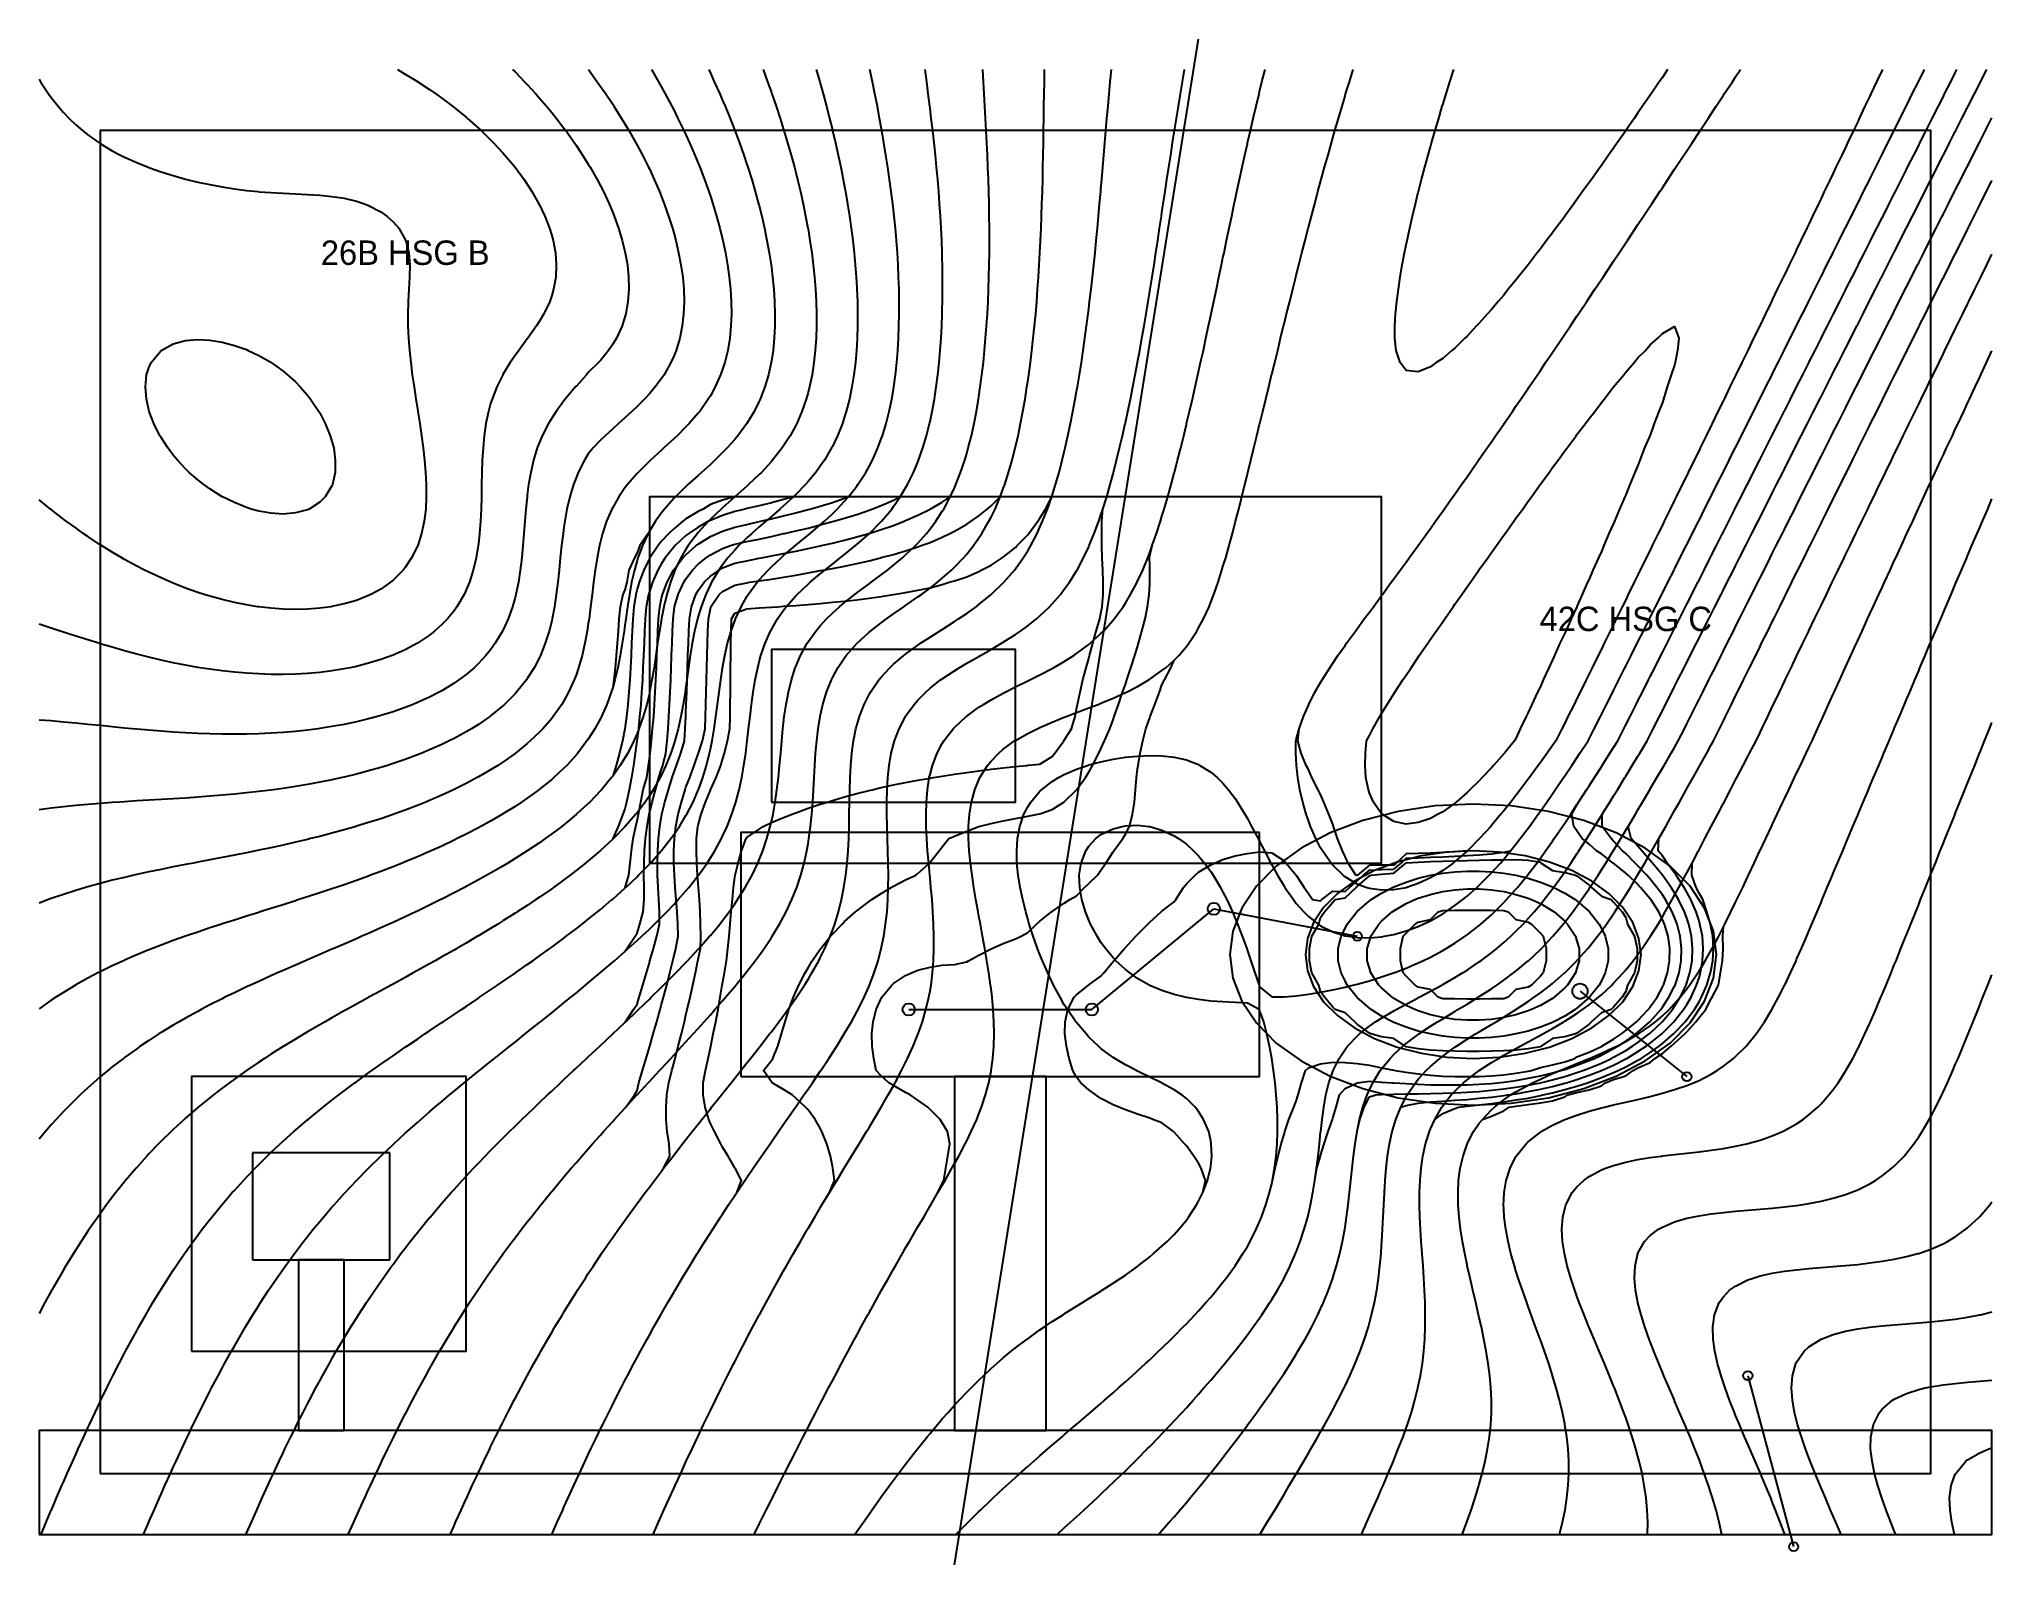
# Model space of a CAD drawing. Header units: feet. Extents: x 0 to 640, y -10 to 490.
import ezdxf
from ezdxf.enums import TextEntityAlignment as Align

# ---------------------------------------------------------------- set-up
doc = ezdxf.new("R2010")
doc.units = ezdxf.units.FT
for name, color, linetype in [('EX-BLDG', 7, 'CONTINUOUS'), ('EX-CONT-MAJOR', 7, 'CONTINUOUS'), ('EX-CONT-MINOR', 7, 'CONTINUOUS'), ('EX-GRAVEL-DRIVE', 7, 'CONTINUOUS'), ('EX-LAWN', 7, 'CONTINUOUS'), ('EX-PAVEMENT', 7, 'CONTINUOUS'), ('EX-STORM-CULVERT', 7, 'CONTINUOUS'), ('EX-STORM-FES', 7, 'CONTINUOUS'), ('PR-BLDG', 7, 'CONTINUOUS'), ('PR-CONT-MAJOR', 7, 'CONTINUOUS'), ('PR-CONT-MINOR', 7, 'CONTINUOUS'), ('PR-DETENTION-BASIN', 7, 'CONTINUOUS'), ('PR-LAWN', 7, 'CONTINUOUS'), ('PR-PAVEMENT', 7, 'CONTINUOUS'), ('PR-STORM-FES', 7, 'CONTINUOUS'), ('PR-STORM-OCS', 7, 'CONTINUOUS'), ('PR-STORM-PIPE', 7, 'CONTINUOUS'), ('PR-STORM-STRC', 7, 'CONTINUOUS'), ('PROPERTY LINE', 7, 'CONTINUOUS'), ('SOILS', 7, 'CONTINUOUS')]:
    doc.layers.add(name, color=color, linetype=linetype)

msp = doc.modelspace()

# ---------------------------------------------------------------- texts
at = {"layer": 'SOILS'}
for s, p in [('26B HSG B', (120, 420)), ('42C HSG C', (520, 300))]:
    msp.add_text(s, height=8, dxfattribs=at).set_placement(p, align=Align.MIDDLE_CENTER)

# ---------------------------------------------------------------- linework, layer by layer
at = {"layer": 'EX-BLDG'}
for p, q in [((115, 125), (70, 125)), ((70, 125), (70, 90)), ((115, 90), (115, 125)), ((70, 90), (115, 90))]:
    msp.add_line(p, q, dxfattribs=at)
at = {"layer": 'EX-CONT-MAJOR'}
for points in [[(219.45, 480), (220, 478.84), (221.3, 476), (223.09, 472), (224, 469.9), (224.8, 468), (226.45, 464), (228, 460.08), (228.03, 460), (229.53, 456), (230.95, 452), (232, 448.89), (232.29, 448), (233.55, 444), (234.73, 440), (235.83, 436), (236, 435.33), (236.83, 432), (237.74, 428), (238.56, 424), (239.28, 420), (239.9, 416), (240, 415.21), (240.4, 412), (240.79, 408), (241.05, 404), (241.17, 400), (241.13, 396), (240.93, 392), (240.53, 388), (240, 384.58), (239.91, 384), (239.02, 380), (237.84, 376), (236.32, 372), (236, 371.31), (234.37, 368), (232, 364.04), (231.97, 364), (229.01, 360), (228, 358.8), (225.5, 356), (224, 354.48), (221.47, 352), (220, 350.64), (217.09, 348), (216, 347.02), (212.67, 344), (212, 343.37), (208.55, 340), (208, 339.42), (204.96, 336), (204, 334.78), (201.99, 332), (200, 328.72), (199.6, 328), (197.73, 324), (196.26, 320), (196, 319.14), (195.11, 316), (194.21, 312), (193.48, 308), (192.85, 304), (192.29, 300), (192, 297.88), (191.74, 296), (191.14, 292), (190.47, 288), (189.68, 284), (188.72, 280), (188, 277.5), (187.54, 276), (186.08, 272), (184.32, 268), (184, 267.37), (182.15, 264), (180, 260.63), (179.57, 260), (176.54, 256), (176, 255.36), (172.92, 252), (172, 251.07), (168.68, 248), (168, 247.41), (164, 244.17), (163.77, 244), (160, 241.25), (158.15, 240), (156, 238.57), (152, 236.08), (151.87, 236), (148, 233.74), (144.83, 232), (144, 231.54), (140, 229.46), (137.05, 228), (136, 227.47), (132, 225.58), (128.49, 224), (128, 223.78), (124, 222.04), (120, 220.38), (119.04, 220), (116, 218.77), (112, 217.23), (108.67, 216), (108, 215.74), (104, 214.3), (100, 212.9), (97.34, 212), (96, 211.53), (92, 210.2), (88, 208.89), (85.18, 208), (84, 207.61), (80, 206.34), (76, 205.08), (72.51, 204), (72, 203.83), (68, 202.57), (64, 201.3), (60, 200.03), (59.9, 200), (56, 198.72), (52, 197.38), (48, 196.01), (47.98, 196), (44, 194.57), (40, 193.08), (37.18, 192), (36, 191.53), (32, 189.88), (28, 188.16), (27.64, 188), (24, 186.32), (20, 184.37), (19.27, 184), (16, 182.27), (12, 180.04), (11.93, 180), (8, 177.62), (5.45, 176), (4, 175.03), (0, 172.25)], [(67.81, 0), (68, 0.44), (69.57, 4), (71.34, 8), (72, 9.46), (73.14, 12), (74.96, 16), (76, 18.25), (76.81, 20), (78.69, 24), (80, 26.76), (80.59, 28), (82.54, 32), (84, 34.96), (84.52, 36), (86.54, 40), (88, 42.82), (88.61, 44), (90.73, 48), (92, 50.35), (92.9, 52), (95.13, 56), (96, 57.53), (97.42, 60), (99.78, 64), (100, 64.37), (102.21, 68), (104, 70.85), (104.72, 72), (107.31, 76), (108, 77.03), (109.99, 80), (112, 82.9), (112.76, 84), (115.63, 88), (116, 88.5), (118.6, 92), (120, 93.82), (121.67, 96), (124, 98.92), (124.86, 100), (128, 103.82), (128.15, 104), (131.55, 108), (132, 108.51), (135.06, 112), (136, 113.03), (138.69, 116), (140, 117.4), (142.42, 120), (144, 121.64), (146.25, 124), (148, 125.78), (150.17, 128), (152, 129.81), (154.18, 132), (156, 133.76), (158.27, 136), (160, 137.65), (162.43, 140), (164, 141.48), (166.63, 144), (168, 145.27), (170.88, 148), (172, 149.03), (175.16, 152), (176, 152.77), (179.45, 156), (180, 156.5), (183.74, 160), (184, 160.24), (188, 163.98), (188.02, 164), (192, 167.75), (192.26, 168), (196, 171.55), (196.47, 172), (200, 175.4), (200.61, 176), (204, 179.31), (204.68, 180), (208, 183.32), (208.66, 184), (212, 187.45), (212.52, 188), (216, 191.75), (216.23, 192), (219.76, 196), (220, 196.28), (223.07, 200), (224, 201.17), (226.14, 204), (228, 206.6), (228.94, 208), (231.45, 212), (232, 212.95), (233.65, 216), (235.56, 220), (236, 221.04), (237.17, 224), (238.52, 228), (239.64, 232), (240, 233.56), (240.54, 236), (241.25, 240), (241.83, 244), (242.3, 248), (242.7, 252), (243.05, 256), (243.4, 260), (243.78, 264), (244, 265.95), (244.24, 268), (244.82, 272), (245.57, 276), (246.56, 280), (247.83, 284), (248, 284.42), (249.54, 288), (251.71, 292), (252, 292.44), (254.53, 296), (256, 297.76), (258.06, 300), (260, 301.89), (262.35, 304), (264, 305.38), (267.33, 308), (268, 308.52), (272, 311.49), (272.7, 312), (276, 314.47), (278.02, 316), (280, 317.58), (282.92, 320), (284, 320.98), (287.2, 324), (288, 324.85), (290.84, 328), (292, 329.48), (293.9, 332), (296, 335.25), (296.46, 336), (298.63, 340), (300, 342.98), (300.46, 344), (302.02, 348), (303.37, 352), (304, 354.18), (304.53, 356), (305.54, 360), (306.42, 364), (307.19, 368), (307.87, 372), (308, 372.88), (308.47, 376), (309, 380), (309.47, 384), (309.87, 388), (310.22, 392), (310.52, 396), (310.78, 400), (310.99, 404), (311.15, 408), (311.28, 412), (311.37, 416), (311.43, 420), (311.45, 424), (311.44, 428), (311.4, 432), (311.33, 436), (311.23, 440), (311.12, 444), (310.97, 448), (310.81, 452), (310.63, 456), (310.43, 460), (310.22, 464), (310, 468), (309.77, 472), (309.54, 476), (309.3, 480)], [(234.31, 0), (236, 3.38), (236.31, 4), (238.31, 8), (240, 11.37), (240.32, 12), (242.33, 16), (244, 19.31), (244.35, 20), (246.38, 24), (248, 27.2), (248.41, 28), (250.46, 32), (252, 35.02), (252.51, 36), (254.58, 40), (256, 42.75), (256.66, 44), (258.76, 48), (260, 50.38), (260.86, 52), (262.99, 56), (264, 57.91), (265.13, 60), (267.28, 64), (268, 65.34), (269.47, 68), (271.65, 72), (272, 72.65), (273.88, 76), (276, 79.84), (276.09, 80), (278.37, 84), (280, 86.91), (280.63, 88), (282.93, 92), (284, 93.89), (285.24, 96), (287.55, 100), (288, 100.78), (289.91, 104), (292, 107.63), (292.22, 108), (294.59, 112), (296, 114.48), (296.9, 116), (299.18, 120), (300, 121.51), (301.4, 124), (303.5, 128), (304, 129.02), (305.5, 132), (307.28, 136), (308, 137.82), (308.86, 140), (310.2, 144), (311.26, 148), (312, 151.76), (312.05, 152), (312.61, 156), (312.93, 160), (313.03, 164), (312.95, 168), (312.72, 172), (312.34, 176), (312, 178.78), (311.86, 180), (311.29, 184), (310.65, 188), (309.95, 192), (309.22, 196), (308.48, 200), (308, 202.54), (307.74, 204), (307.02, 208), (306.35, 212), (305.75, 216), (305.24, 220), (304.86, 224), (304.64, 228), (304.64, 232), (304.92, 236), (305.56, 240), (306.65, 244), (308, 247.31), (308.32, 248), (310.86, 252), (312, 253.39), (314.52, 256), (316, 257.28), (319.72, 260), (320, 260.18), (324, 262.46), (327.09, 264), (328, 264.43), (332, 266.15), (336, 267.75), (336.65, 268), (340, 269.29), (344, 270.81), (347.11, 272), (348, 272.37), (352, 274.04), (356, 275.83), (356.37, 276), (360, 277.89), (363.67, 280), (364, 280.22), (368, 283.05), (369.25, 284), (372, 286.53), (373.51, 288), (376, 291), (376.81, 292), (379.44, 296), (380, 297.04), (381.62, 300), (383.42, 304), (384, 305.49), (385.01, 308), (386.42, 312), (387.67, 316), (388, 317.13), (388.88, 320), (390.02, 324), (391.09, 328), (392, 331.57), (392.11, 332), (393.17, 336), (394.19, 340), (395.17, 344), (396, 347.41), (396.15, 348), (397.16, 352), (398.14, 356), (399.1, 360), (400, 363.76), (400.06, 364), (401.05, 368), (402.03, 372), (402.99, 376), (403.95, 380), (404, 380.22), (404.94, 384), (405.92, 388), (406.89, 392), (407.86, 396), (408, 396.59), (408.85, 400), (409.85, 404), (410.84, 408), (411.84, 412), (412, 412.66), (412.85, 416), (413.88, 420), (414.9, 424), (415.93, 428), (416, 428.26), (416.99, 432), (418.05, 436), (419.12, 440), (420, 443.27), (420.2, 444), (421.31, 448), (422.42, 452), (423.54, 456), (424, 457.62), (424.69, 460), (425.85, 464), (427.02, 468), (428, 471.32), (428.2, 472), (429.41, 476), (430.64, 480)], [(604.11, 480), (604, 479.77), (602.14, 476), (600.32, 472), (600, 471.3), (598.37, 468), (596.52, 464), (596, 462.87), (594.58, 460), (592.71, 456), (592, 454.46), (590.78, 452), (588.89, 448), (588, 446.08), (586.97, 444), (585.05, 440), (584, 437.73), (583.14, 436), (581.21, 432), (580, 429.39), (579.31, 428), (577.36, 424), (576, 421.08), (575.46, 420), (573.5, 416), (572, 412.78), (571.61, 412), (569.64, 408), (568, 404.5), (567.75, 404), (565.76, 400), (564, 396.24), (563.88, 396), (561.88, 392), (560, 388), (560, 388), (558, 384), (556.11, 380), (556, 379.78), (554.11, 376), (552.2, 372), (552, 371.58), (550.21, 368), (548.3, 364), (548, 363.38), (546.3, 360), (544.38, 356), (544, 355.2), (542.39, 352), (540.47, 348), (540, 347.03), (538.48, 344), (536.55, 340), (536, 338.86), (534.56, 336), (532.62, 332), (532, 330.71), (530.64, 328), (528.69, 324), (528, 322.56), (526.71, 320), (524.76, 316), (524, 314.43), (522.78, 312), (520.82, 308), (520, 306.3), (518.84, 304), (516.88, 300), (516, 298.19), (514.9, 296), (512.93, 292), (512, 290.08), (510.95, 288), (508.98, 284), (508, 281.98), (507, 280), (505.02, 276), (504, 273.9), (503.04, 272), (501.06, 268), (500, 265.84), (499.07, 264), (497.07, 260), (496, 258.46), (494.21, 256), (492, 252.89), (491.34, 252), (488.41, 248), (488, 247.43), (485.39, 244), (484, 242.15), (482.29, 240), (480, 237.07), (479.1, 236), (476, 232.29), (475.74, 232), (472.11, 228), (472, 227.88), (468.09, 224), (468, 223.92), (464, 220.46), (463.39, 220), (460, 217.53), (457.51, 216), (456, 215.11), (452, 213.25), (448.3, 212), (448, 211.9), (444, 211.19), (440, 211.07), (436, 211.64), (434.86, 212), (432, 213.07), (428, 215.49), (427.37, 216), (424, 219.28), (423.4, 220), (420.58, 224), (420, 225), (418.42, 228), (416.67, 232), (416, 233.89), (415.26, 236), (414.13, 240), (413.23, 244), (412.56, 248), (412.12, 252), (412, 254.1), (411.88, 256), (411.88, 260), (412, 260.46), (412.97, 264), (414.38, 268), (416, 271.64), (416.16, 272), (418.14, 276), (420, 279.15), (420.48, 280), (422.99, 284), (424, 285.46), (425.68, 288), (428, 291.23), (428.53, 292), (431.41, 296), (432, 296.77), (434.31, 300), (436, 302.23), (437.27, 304), (440, 307.65), (440.25, 308), (443.16, 312), (444, 313.1), (446.08, 316), (448, 318.58), (449.01, 320), (451.93, 324), (452, 324.09), (454.78, 328), (456, 329.66), (457.65, 332), (460, 335.26), (460.52, 336), (463.35, 340), (464, 340.9), (466.16, 344), (468, 346.59), (468.98, 348), (471.78, 352), (472, 352.31), (474.55, 356), (476, 358.07), (477.32, 360), (480, 363.85), (480.1, 364), (482.83, 368), (484, 369.68), (485.58, 372), (488, 375.53), (488.32, 376), (491.03, 380), (492, 381.42), (493.74, 384), (496, 387.32), (496.46, 388), (499.15, 392), (500, 393.26), (501.84, 396), (504, 399.21), (504.53, 400), (507.21, 404), (508, 405.18), (509.89, 408), (512, 411.17), (512.56, 412), (515.22, 416), (516, 417.17), (517.88, 420), (520, 423.19), (520.54, 424), (523.19, 428), (524, 429.22), (525.85, 432), (528, 435.26), (528.5, 436), (531.14, 440), (532, 441.3), (533.8, 444), (536, 447.35), (536.43, 448), (539.08, 452), (540, 453.4), (541.73, 456), (544, 459.46), (544.36, 460), (547.01, 464), (548, 465.51), (549.67, 468), (552, 471.57), (552.29, 472), (554.95, 476), (556, 477.61), (557.61, 480)], [(0, 476.83), (0.51, 476), (3.14, 472), (4, 470.8), (6.22, 468), (8, 465.93), (9.86, 464), (12, 461.94), (14.27, 460), (16, 458.62), (19.71, 456), (20, 455.81), (24, 453.42), (26.67, 452), (28, 451.33), (32, 449.52), (35.73, 448), (36, 447.9), (40, 446.5), (44, 445.24), (48, 444.11), (48.44, 444), (52, 443.14), (56, 442.3), (60, 441.56), (64, 440.93), (68, 440.41), (71.94, 440), (72, 439.99), (76, 439.69), (80, 439.46), (84, 439.27), (88, 439.08), (92, 438.84), (96, 438.45), (100, 437.83), (104, 436.89), (106.7, 436), (108, 435.49), (112, 433.34), (113.93, 432), (116, 430.13), (117.86, 428), (120, 424.32), (120.15, 424), (121.2, 420), (121.54, 416), (121.45, 412), (121.2, 408), (120.96, 404), (120.84, 400), (120.87, 396), (121.06, 392), (121.37, 388), (121.8, 384), (122.31, 380), (122.89, 376), (123.51, 372), (124, 368.99), (124.15, 368), (124.76, 364), (125.34, 360), (125.87, 356), (126.32, 352), (126.67, 348), (126.87, 344), (126.9, 340), (126.7, 336), (126.21, 332), (125.36, 328), (124.1, 324), (124, 323.78), (122.1, 320), (120, 316.84), (119.32, 316), (116, 312.66), (115.2, 312), (112, 309.78), (108.76, 308), (108, 307.63), (104, 306.08), (100, 304.9), (96, 304.05), (95.68, 304), (92, 303.5), (88, 303.19), (84, 303.1), (80, 303.2), (76, 303.48), (72, 303.94), (71.58, 304), (68, 304.58), (64, 305.38), (60, 306.33), (56, 307.43), (54.14, 308), (52, 308.7), (48, 310.12), (44, 311.68), (43.22, 312), (40, 313.42), (36, 315.28), (34.53, 316), (32, 317.32), (28, 319.5), (27.09, 320), (24, 321.85), (20.49, 324), (20, 324.32), (16, 326.98), (14.48, 328), (12, 329.79), (8.93, 332), (8, 332.73), (4, 335.8), (3.73, 336), (0, 339.04)], [(400.08, 0), (402.52, 4), (404, 6.42), (404.94, 8), (407.35, 12), (408, 13.07), (409.74, 16), (412, 19.81), (412.11, 20), (414.47, 24), (416, 26.61), (416.8, 28), (419.09, 32), (420, 33.59), (421.34, 36), (423.53, 40), (424, 40.87), (425.65, 44), (427.67, 48), (428, 48.68), (429.57, 52), (431.34, 56), (432, 57.61), (432.94, 60), (434.38, 64), (435.64, 68), (436, 69.28), (436.72, 72), (437.63, 76), (438.37, 80), (438.97, 84), (439.44, 88), (439.8, 92), (440, 94.82), (440.08, 96), (440.3, 100), (440.49, 104), (440.68, 108), (440.88, 112), (441.14, 116), (441.49, 120), (441.96, 124), (442.6, 128), (443.48, 132), (444, 133.81), (444.66, 136), (446.24, 140), (448, 143.43), (448.32, 144), (451.05, 148), (452, 149.14), (454.59, 152), (456, 153.33), (459.06, 156), (460, 156.73), (464, 159.65), (464.51, 160), (468, 162.26), (470.8, 164), (472, 164.73), (476, 167.12), (477.47, 168), (480, 169.52), (484, 172), (484, 172), (488, 174.62), (490.01, 176), (492, 177.45), (495.31, 180), (496, 180.57), (499.93, 184), (500, 184.07), (503.97, 188), (504, 188.04), (507.54, 192), (508, 192.55), (510.77, 196), (512, 197.66), (513.71, 200), (516, 203.37), (516.43, 204), (519.02, 208), (520, 209.59), (521.5, 212), (523.87, 216), (524, 216.22), (526.24, 220), (528, 223.08), (528.53, 224), (530.82, 228), (532, 230.1), (533.08, 232), (535.32, 236), (536, 237.21), (537.58, 240), (539.79, 244), (540, 244.37), (542.05, 248), (544, 251.53), (544.26, 252), (546.51, 256), (548, 258.7), (548.73, 260), (550.71, 264), (552, 266.65), (552.68, 268), (554.66, 272), (556, 274.75), (556.63, 276), (558.61, 280), (560, 282.85), (560.58, 284), (562.57, 288), (564, 290.94), (564.53, 292), (566.52, 296), (568, 299.03), (568.49, 300), (570.48, 304), (572, 307.11), (572.45, 308), (574.44, 312), (576, 315.18), (576.41, 316), (578.41, 320), (580, 323.25), (580.38, 324), (582.38, 328), (584, 331.31), (584.35, 332), (586.35, 336), (588, 339.37), (588.32, 340), (590.32, 344), (592, 347.42), (592.29, 348), (594.3, 352), (596, 355.47), (596.27, 356), (598.28, 360), (600, 363.51), (600.25, 364), (602.26, 368), (604, 371.54), (604.23, 372), (606.24, 376), (608, 379.57), (608.22, 380), (610.23, 384), (612, 387.59), (612.21, 388), (614.22, 392), (616, 395.61), (616.2, 396), (618.21, 400), (620, 403.63), (620.19, 404), (622.21, 408), (624, 411.64), (624.18, 412), (626.2, 416), (628, 419.64), (628.18, 420), (630.2, 424), (632, 427.64), (632.18, 428), (634.2, 432), (636, 435.64), (636.18, 436), (638.2, 440), (640, 443.63)], [(551.48, 0), (550.61, 4), (549.59, 8), (548.43, 12), (548, 13.33), (547.14, 16), (545.74, 20), (544.25, 24), (544, 24.64), (542.68, 28), (541.05, 32), (540, 34.49), (539.37, 36), (537.65, 40), (536, 43.82), (535.92, 44), (534.2, 48), (532.48, 52), (532, 53.16), (530.81, 56), (529.2, 60), (528, 63.15), (527.67, 64), (526.28, 68), (525.03, 72), (524, 75.9), (523.97, 76), (523.24, 80), (522.87, 84), (523.03, 88), (523.93, 92), (524, 92.17), (526.16, 96), (528, 97.93), (530.69, 100), (532, 100.73), (536, 102.42), (540, 103.61), (541.79, 104), (544, 104.43), (548, 105.03), (552, 105.49), (556, 105.88), (560, 106.22), (564, 106.55), (568, 106.91), (572, 107.31), (576, 107.79), (577.46, 108), (580, 108.4), (584, 109.17), (588, 110.14), (592, 111.35), (593.79, 112), (596, 112.91), (600, 114.91), (601.86, 116), (604, 117.45), (607.23, 120), (608, 120.7), (611.23, 124), (612, 124.91), (614.43, 128), (616, 130.27), (617.13, 132), (619.48, 136), (620, 136.95), (621.6, 140), (623.56, 144), (624, 144.94), (625.4, 148), (627.17, 152), (628, 153.94), (628.88, 156), (630.55, 160), (632, 163.53), (632.19, 164), (633.82, 168), (635.44, 172), (636, 173.38), (637.05, 176), (638.66, 180), (640, 183.34)]]:
    msp.add_lwpolyline(points, dxfattribs=at)
at = {"layer": 'EX-CONT-MINOR'}
for points in [[(254.72, 480), (255.86, 476), (256, 475.51), (256.97, 472), (258.04, 468), (259.07, 464), (260, 460.23), (260.06, 460), (261, 456), (261.9, 452), (262.74, 448), (263.54, 444), (264, 441.53), (264.28, 440), (264.97, 436), (265.6, 432), (266.17, 428), (266.68, 424), (267.12, 420), (267.5, 416), (267.8, 412), (268, 408.6), (268.03, 408), (268.19, 404), (268.26, 400), (268.24, 396), (268.12, 392), (268, 389.85), (267.89, 388), (267.55, 384), (267.06, 380), (266.41, 376), (265.58, 372), (264.55, 368), (264, 366.28), (263.26, 364), (261.67, 360), (260, 356.54), (259.73, 356), (257.37, 352), (256, 350.02), (254.53, 348), (252, 344.97), (251.15, 344), (248, 340.77), (247.22, 340), (244, 337.06), (242.81, 336), (240, 333.58), (238.15, 332), (236, 330.15), (233.57, 328), (232, 326.56), (229.37, 324), (228, 322.55), (225.76, 320), (224, 317.73), (222.77, 316), (220.36, 312), (220, 311.28), (218.47, 308), (216.97, 304), (216, 300.78), (215.78, 300), (214.84, 296), (214.07, 292), (213.42, 288), (212.84, 284), (212.28, 280), (212, 278.08), (211.69, 276), (211.04, 272), (210.29, 268), (209.4, 264), (208.33, 260), (208, 258.96), (207.01, 256), (205.43, 252), (204, 248.92), (203.54, 248), (201.29, 244), (200, 241.97), (198.65, 240), (196, 236.49), (195.61, 236), (192.12, 232), (192, 231.86), (188.21, 228), (188, 227.8), (184, 224.12), (183.87, 224), (180, 220.71), (179.12, 220), (176, 217.51), (174.01, 216), (172, 214.48), (168.56, 212), (168, 211.59), (164, 208.82), (162.78, 208), (160, 206.13), (156.7, 204), (156, 203.54), (152, 201.02), (150.33, 200), (148, 198.55), (144, 196.16), (143.73, 196), (140, 193.79), (136.87, 192), (136, 191.49), (132, 189.21), (129.82, 188), (128, 186.96), (124, 184.74), (122.63, 184), (120, 182.53), (116, 180.34), (115.36, 180), (112, 178.14), (108.06, 176), (108, 175.96), (104, 173.75), (100.82, 172), (100, 171.53), (96, 169.28), (93.72, 168), (92, 167), (88, 164.67), (86.83, 164), (84, 162.29), (80.23, 160), (80, 159.85), (76, 157.32), (73.93, 156), (72, 154.71), (68, 152.01), (67.98, 152), (64, 149.17), (62.37, 148), (60, 146.21), (57.12, 144), (56, 143.1), (52.19, 140), (52, 139.84), (48, 136.38), (47.57, 136), (44, 132.71), (43.25, 132), (40, 128.81), (39.19, 128), (36, 124.67), (35.37, 124), (32, 120.25), (31.78, 120), (28.38, 116), (28, 115.53), (25.17, 112), (24, 110.48), (22.12, 108), (20, 105.1), (19.21, 104), (16.44, 100), (16, 99.34), (13.79, 96), (12, 93.2), (11.24, 92), (8.79, 88), (8, 86.66), (6.43, 84), (4.15, 80), (4, 79.73), (1.94, 76), (0, 72.39)], [(237.26, 480), (238.73, 476), (240, 472.44), (240.16, 472), (241.53, 468), (242.85, 464), (244, 460.38), (244.12, 460), (245.32, 456), (246.47, 452), (247.56, 448), (248, 446.28), (248.58, 444), (249.53, 440), (250.42, 436), (251.23, 432), (251.97, 428), (252, 427.82), (252.63, 424), (253.22, 420), (253.72, 416), (254.13, 412), (254.46, 408), (254.68, 404), (254.79, 400), (254.79, 396), (254.66, 392), (254.39, 388), (253.95, 384), (253.33, 380), (252.49, 376), (252, 374.15), (251.41, 372), (250.02, 368), (248.3, 364), (248, 363.42), (246.15, 360), (244, 356.67), (243.55, 356), (240.41, 352), (240, 351.54), (236.71, 348), (236, 347.3), (232.52, 344), (232, 343.53), (228.03, 340), (228, 339.97), (224, 336.42), (223.54, 336), (220, 332.63), (219.37, 332), (216, 328.31), (215.74, 328), (212.74, 324), (212, 322.85), (210.32, 320), (208.39, 316), (208, 315.01), (206.89, 312), (205.7, 308), (204.75, 304), (204, 300.15), (203.97, 300), (203.31, 296), (202.72, 292), (202.14, 288), (201.54, 284), (200.87, 280), (200.09, 276), (200, 275.6), (199.14, 272), (197.99, 268), (196.61, 264), (196, 262.47), (194.93, 260), (192.9, 256), (192, 254.44), (190.48, 252), (188, 248.48), (187.63, 248), (184.3, 244), (184, 243.67), (180.46, 240), (180, 239.55), (176.14, 236), (176, 235.88), (172, 232.57), (171.27, 232), (168, 229.52), (165.87, 228), (164, 226.67), (160, 224), (160, 224), (156, 221.45), (153.61, 220), (152, 219.02), (148, 216.69), (146.76, 216), (144, 214.45), (140, 212.29), (139.44, 212), (136, 210.19), (132, 208.16), (131.66, 208), (128, 206.18), (124, 204.26), (123.43, 204), (120, 202.38), (116, 200.54), (114.78, 200), (112, 198.73), (108, 196.96), (105.79, 196), (104, 195.2), (100, 193.46), (96.58, 192), (96, 191.74), (92, 190.01), (88, 188.3), (87.3, 188), (84, 186.56), (80, 184.81), (78.14, 184), (76, 183.04), (72, 181.23), (69.29, 180), (68, 179.39), (64, 177.49), (60.92, 176), (60, 175.54), (56, 173.5), (53.1, 172), (52, 171.4), (48, 169.2), (45.88, 168), (44, 166.89), (40, 164.46), (39.26, 164), (36, 161.88), (33.19, 160), (32, 159.17), (28, 156.28), (27.62, 156), (24, 153.19), (22.51, 152), (20, 149.89), (17.8, 148), (16, 146.37), (13.45, 144), (12, 142.59), (9.4, 140), (8, 138.54), (5.62, 136), (4, 134.18), (2.09, 132), (0, 129.5)], [(200.7, 480), (203.01, 476), (204, 474.25), (205.23, 472), (207.36, 468), (208, 466.77), (209.39, 464), (211.33, 460), (212, 458.58), (213.17, 456), (214.91, 452), (216, 449.38), (216.55, 448), (218.09, 444), (219.52, 440), (220, 438.56), (220.83, 436), (222.04, 432), (223.13, 428), (224, 424.44), (224.1, 424), (224.94, 420), (225.65, 416), (226.21, 412), (226.62, 408), (226.86, 404), (226.91, 400), (226.76, 396), (226.36, 392), (225.69, 388), (224.72, 384), (224, 381.8), (223.37, 380), (221.59, 376), (220, 373.13), (219.33, 372), (216.5, 368), (216, 367.39), (213.06, 364), (212, 362.89), (209.08, 360), (208, 358.98), (204.74, 356), (204, 355.33), (200.36, 352), (200, 351.66), (196.3, 348), (196, 347.68), (192.81, 344), (192, 342.92), (189.97, 340), (188, 336.52), (187.73, 336), (186.01, 332), (184.68, 328), (184, 325.35), (183.67, 324), (182.89, 320), (182.26, 316), (181.73, 312), (181.25, 308), (180.76, 304), (180.23, 300), (180, 298.52), (179.63, 296), (178.9, 292), (177.98, 288), (176.84, 284), (176, 281.6), (175.39, 280), (173.55, 276), (172, 273.16), (171.3, 272), (168.51, 268), (168, 267.34), (165.1, 264), (164, 262.85), (161, 260), (160, 259.12), (156.13, 256), (156, 255.9), (152, 253.08), (150.33, 252), (148, 250.53), (144, 248.2), (143.62, 248), (140, 246.07), (136, 244.08), (135.83, 244), (132, 242.23), (128, 240.5), (126.78, 240), (124, 238.87), (120, 237.34), (116.29, 236), (116, 235.9), (112, 234.53), (108, 233.24), (104, 232.03), (103.9, 232), (100, 230.87), (96, 229.78), (92, 228.74), (88.99, 228), (88, 227.75), (84, 226.8), (80, 225.9), (76, 225.03), (72, 224.2), (71.02, 224), (68, 223.38), (64, 222.58), (60, 221.81), (56, 221.04), (52, 220.27), (50.57, 220), (48, 219.5), (44, 218.71), (40, 217.91), (36, 217.08), (32, 216.21), (31.03, 216), (28, 215.3), (24, 214.34), (20, 213.31), (16, 212.21), (15.27, 212), (12, 211.02), (8, 209.73), (4, 208.33), (3.1, 208), (0, 206.8)], [(180.02, 480), (182.93, 476), (184, 474.51), (185.72, 472), (188, 468.62), (188.4, 468), (190.93, 464), (192, 462.25), (193.33, 460), (195.6, 456), (196, 455.28), (197.73, 452), (199.73, 448), (200, 447.44), (201.58, 444), (203.3, 440), (204, 438.25), (204.87, 436), (206.29, 432), (207.57, 428), (208, 426.46), (208.67, 424), (209.61, 420), (210.37, 416), (210.93, 412), (211.29, 408), (211.4, 404), (211.25, 400), (210.78, 396), (209.98, 392), (208.77, 388), (208, 386.09), (207.08, 384), (204.84, 380), (204, 378.76), (201.96, 376), (200, 373.7), (198.43, 372), (196, 369.59), (194.31, 368), (192, 365.91), (189.86, 364), (188, 362.33), (185.48, 360), (184, 358.54), (181.57, 356), (180, 354.12), (178.72, 352), (176.72, 348), (176, 346.23), (175.16, 344), (173.94, 340), (173, 336), (172.28, 332), (172, 330.04), (171.71, 328), (171.24, 324), (170.83, 320), (170.44, 316), (170.01, 312), (169.52, 308), (168.91, 304), (168.16, 300), (168, 299.34), (167.15, 296), (165.88, 292), (164.29, 288), (164, 287.38), (162.23, 284), (160, 280.42), (159.7, 280), (156.51, 276), (156, 275.43), (152.56, 272), (152, 271.49), (148, 268.22), (147.7, 268), (144, 265.43), (141.71, 264), (140, 262.98), (136, 260.79), (134.41, 260), (132, 258.83), (128, 257.05), (125.43, 256), (124, 255.42), (120, 253.94), (116, 252.57), (114.18, 252), (112, 251.32), (108, 250.17), (104, 249.11), (100, 248.15), (99.33, 248), (96, 247.26), (92, 246.45), (88, 245.72), (84, 245.05), (80, 244.44), (76.75, 244), (76, 243.9), (72, 243.4), (68, 242.96), (64, 242.56), (60, 242.2), (56, 241.87), (52, 241.58), (48, 241.31), (44, 241.05), (40, 240.81), (36, 240.58), (32, 240.34), (28, 240.1), (26.5, 240), (24, 239.83), (20, 239.55), (16, 239.22), (12, 238.86), (8, 238.43), (4, 237.95), (0, 237.39)], [(155.2, 480), (156, 479.21), (159.1, 476), (160, 475.06), (162.78, 472), (164, 470.64), (166.26, 468), (168, 465.92), (169.53, 464), (172, 460.82), (172.61, 460), (175.47, 456), (176, 455.24), (178.12, 452), (180, 448.99), (180.6, 448), (182.87, 444), (184, 441.86), (184.94, 440), (186.81, 436), (188, 433.17), (188.48, 432), (189.9, 428), (191.12, 424), (192, 420.43), (192.1, 420), (192.79, 416), (193.19, 412), (193.28, 408), (192.99, 404), (192.29, 400), (192, 398.99), (191.05, 396), (189.21, 392), (188, 389.97), (186.67, 388), (184, 384.72), (183.35, 384), (180, 380.72), (179.38, 380), (176, 376.19), (175.84, 376), (172.44, 372), (172, 371.45), (169.43, 368), (168, 365.82), (166.9, 364), (164.87, 360), (164, 357.88), (163.28, 356), (162.06, 352), (161.14, 348), (160.45, 344), (160, 340.55), (159.93, 340), (159.52, 336), (159.19, 332), (158.88, 328), (158.56, 324), (158.17, 320), (157.69, 316), (157.07, 312), (156.26, 308), (156, 307), (155.15, 304), (153.71, 300), (152, 296.19), (151.9, 296), (149.49, 292), (148, 289.91), (146.45, 288), (144, 285.36), (142.56, 284), (140, 281.82), (137.57, 280), (136, 278.91), (132, 276.47), (131.14, 276), (128, 274.38), (124, 272.55), (122.64, 272), (120, 270.96), (116, 269.55), (112, 268.31), (110.89, 268), (108, 267.21), (104, 266.26), (100, 265.42), (96, 264.69), (92, 264.06), (91.51, 264), (88, 263.54), (84, 263.11), (80, 262.77), (76, 262.51), (72, 262.33), (68, 262.23), (64, 262.19), (60, 262.22), (56, 262.31), (52, 262.46), (48, 262.65), (44, 262.9), (40, 263.19), (36, 263.51), (32, 263.86), (30.52, 264), (28, 264.24), (24, 264.64), (20, 265.04), (16, 265.44), (12, 265.83), (8, 266.21), (4, 266.55), (0, 266.86)], [(117.48, 480), (120, 478.53), (124, 476.07), (124.1, 476), (128, 473.42), (130.03, 472), (132, 470.61), (135.49, 468), (136, 467.61), (140, 464.37), (140.43, 464), (144, 460.85), (144.9, 460), (148, 457), (148.97, 456), (152, 452.76), (152.66, 452), (156, 448), (156, 448), (158.93, 444), (160, 442.41), (161.54, 440), (163.83, 436), (164, 435.66), (165.72, 432), (167.28, 428), (168, 425.62), (168.46, 424), (169.21, 420), (169.52, 416), (169.34, 412), (168.64, 408), (168, 405.93), (167.34, 404), (165.43, 400), (164, 397.6), (163, 396), (160.18, 392), (160, 391.76), (157.2, 388), (156, 386.33), (154.4, 384), (152, 380.05), (151.97, 380), (149.98, 376), (148.44, 372), (148, 370.54), (147.29, 368), (146.46, 364), (145.88, 360), (145.51, 356), (145.27, 352), (145.13, 348), (145.04, 344), (144.95, 340), (144.84, 336), (144.66, 332), (144.37, 328), (144, 324.57), (143.93, 324), (143.25, 320), (142.3, 316), (141.02, 312), (140, 309.54), (139.28, 308), (136.94, 304), (136, 302.68), (133.81, 300), (132, 298.12), (129.63, 296), (128, 294.71), (124, 292.02), (123.97, 292), (120, 289.9), (116, 288.1), (115.73, 288), (112, 286.65), (108, 285.44), (104, 284.43), (101.93, 284), (100, 283.61), (96, 282.97), (92, 282.48), (88, 282.12), (84, 281.9), (80, 281.8), (76, 281.82), (72, 281.95), (68, 282.19), (64, 282.52), (60, 282.96), (56, 283.49), (52.71, 284), (52, 284.11), (48, 284.83), (44, 285.63), (40, 286.51), (36, 287.45), (33.79, 288), (32, 288.47), (28, 289.56), (24, 290.69), (20, 291.87), (19.58, 292), (16, 293.12), (12, 294.38), (8, 295.67), (6.94, 296), (4, 296.98), (0, 298.28)], [(0.64, 0), (2.33, 4), (4, 7.92), (4.04, 8), (5.76, 12), (7.49, 16), (8, 17.16), (9.25, 20), (11.02, 24), (12, 26.18), (12.82, 28), (14.64, 32), (16, 34.95), (16.49, 36), (18.37, 40), (20, 43.42), (20.28, 44), (22.23, 48), (24, 51.56), (24.22, 52), (26.26, 56), (28, 59.34), (28.35, 60), (30.49, 64), (32, 66.74), (32.7, 68), (34.98, 72), (36, 73.75), (37.33, 76), (39.76, 80), (40, 80.38), (42.28, 84), (44, 86.62), (44.91, 88), (47.64, 92), (48, 92.51), (50.49, 96), (52, 98.03), (53.48, 100), (56, 103.23), (56.6, 104), (59.88, 108), (60, 108.14), (63.33, 112), (64, 112.74), (66.95, 116), (68, 117.1), (70.77, 120), (72, 121.23), (74.79, 124), (76, 125.15), (79.02, 128), (80, 128.88), (83.48, 132), (84, 132.45), (88, 135.86), (88.16, 136), (92, 139.13), (93.06, 140), (96, 142.29), (98.19, 144), (100, 145.36), (103.53, 148), (104, 148.34), (108, 151.24), (109.05, 152), (112, 154.07), (114.73, 156), (116, 156.86), (120, 159.61), (120.55, 160), (124, 162.32), (126.46, 164), (128, 165.01), (132, 167.7), (132.44, 168), (136, 170.36), (138.42, 172), (140, 173.04), (144, 175.73), (144.39, 176), (148, 178.42), (150.29, 180), (152, 181.15), (156, 183.92), (156.11, 184), (160, 186.7), (161.8, 188), (164, 189.55), (167.37, 192), (168, 192.45), (172, 195.41), (172.77, 196), (176, 198.45), (177.97, 200), (180, 201.58), (182.98, 204), (184, 204.82), (187.76, 208), (188, 208.2), (192, 211.75), (192.27, 212), (196, 215.52), (196.48, 216), (200, 219.6), (200.37, 220), (203.91, 224), (204, 224.11), (207.06, 228), (208, 229.3), (209.84, 232), (212, 235.54), (212.26, 236), (214.32, 240), (216, 243.83), (216.07, 244), (217.51, 248), (218.72, 252), (219.72, 256), (220, 257.33), (220.54, 260), (221.22, 264), (221.81, 268), (222.35, 272), (222.87, 276), (223.41, 280), (224, 283.9), (224.02, 284), (224.75, 288), (225.65, 292), (226.79, 296), (228, 299.4), (228.23, 300), (230.09, 304), (232, 307.33), (232.42, 308), (235.36, 312), (236, 312.76), (238.95, 316), (240, 317.05), (243.17, 320), (244, 320.73), (247.87, 324), (248, 324.11), (252, 327.4), (252.73, 328), (256, 330.78), (257.4, 332), (260, 334.43), (261.61, 336), (264, 338.57), (265.26, 340), (268, 343.51), (268.36, 344), (270.95, 348), (272, 349.91), (273.1, 352), (274.89, 356), (276, 358.97), (276.37, 360), (277.6, 364), (278.62, 368), (279.45, 372), (280, 375.22), (280.13, 376), (280.68, 380), (281.11, 384), (281.44, 388), (281.67, 392), (281.82, 396), (281.89, 400), (281.9, 404), (281.83, 408), (281.71, 412), (281.52, 416), (281.28, 420), (280.98, 424), (280.63, 428), (280.23, 432), (280, 434.06), (279.78, 436), (279.29, 440), (278.76, 444), (278.18, 448), (277.56, 452), (276.9, 456), (276.2, 460), (276, 461.12), (275.48, 464), (274.72, 468), (273.94, 472), (273.12, 476), (272.29, 480)], [(34.23, 0), (35.95, 4), (36, 4.11), (37.7, 8), (39.46, 12), (40, 13.22), (41.24, 16), (43.05, 20), (44, 22.08), (44.88, 24), (46.74, 28), (48, 30.68), (48.63, 32), (50.55, 36), (52, 38.96), (52.51, 40), (54.51, 44), (56, 46.9), (56.56, 48), (58.66, 52), (60, 54.49), (60.82, 56), (63.03, 60), (64, 61.7), (65.31, 64), (67.66, 68), (68, 68.56), (70.09, 72), (72, 75.04), (72.61, 76), (75.21, 80), (76, 81.16), (77.92, 84), (80, 86.96), (80.73, 88), (83.66, 92), (84, 92.45), (86.71, 96), (88, 97.63), (89.88, 100), (92, 102.55), (93.2, 104), (96, 107.24), (96.66, 108), (100, 111.71), (100.27, 112), (104, 115.97), (104.03, 116), (107.94, 120), (108, 120.06), (112, 123.99), (112.01, 124), (116, 127.78), (116.23, 128), (120, 131.45), (120.6, 132), (124, 135.01), (125.11, 136), (128, 138.48), (129.75, 140), (132, 141.88), (134.51, 144), (136, 145.22), (139.36, 148), (140, 148.51), (144, 151.76), (144.29, 152), (148, 154.96), (149.27, 156), (152, 158.15), (154.29, 160), (156, 161.34), (159.32, 164), (160, 164.53), (164, 167.72), (164.34, 168), (168, 170.92), (169.32, 172), (172, 174.14), (174.26, 176), (176, 177.4), (179.13, 180), (180, 180.71), (183.91, 184), (184, 184.08), (188, 187.5), (188.57, 188), (192, 191), (193.11, 192), (196, 194.6), (197.49, 196), (200, 198.34), (201.7, 200), (204, 202.26), (205.7, 204), (208, 206.41), (209.45, 208), (212, 210.89), (212.92, 212), (216, 215.87), (216.1, 216), (218.93, 220), (220, 221.65), (221.43, 224), (223.61, 228), (224, 228.79), (225.46, 232), (227.03, 236), (228, 238.93), (228.33, 240), (229.4, 244), (230.27, 248), (230.99, 252), (231.59, 256), (232, 259.24), (232.09, 260), (232.55, 264), (233, 268), (233.47, 272), (234.02, 276), (234.68, 280), (235.51, 284), (236, 285.89), (236.58, 288), (237.97, 292), (239.73, 296), (240, 296.52), (242.01, 300), (244, 302.86), (244.87, 304), (248, 307.57), (248.41, 308), (252, 311.41), (252.67, 312), (256, 314.8), (257.5, 316), (260, 317.98), (262.59, 320), (264, 321.12), (267.56, 324), (268, 324.38), (272, 327.91), (272.1, 328), (276, 331.94), (276.06, 332), (279.42, 336), (280, 336.8), (282.24, 340), (284, 342.94), (284.61, 344), (286.59, 348), (288, 351.38), (288.25, 352), (289.66, 356), (290.85, 360), (291.85, 364), (292, 364.7), (292.71, 368), (293.43, 372), (294.04, 376), (294.55, 380), (294.98, 384), (295.33, 388), (295.6, 392), (295.82, 396), (295.97, 400), (296, 401.34), (296.07, 404), (296.11, 408), (296.1, 412), (296.05, 416), (296, 418), (295.95, 420), (295.81, 424), (295.63, 428), (295.4, 432), (295.14, 436), (294.84, 440), (294.51, 444), (294.15, 448), (293.76, 452), (293.33, 456), (292.88, 460), (292.41, 464), (292, 467.35), (291.92, 468), (291.41, 472), (290.89, 476), (290.36, 480)], [(101.33, 0), (103.11, 4), (104, 5.99), (104.9, 8), (106.72, 12), (108, 14.77), (108.57, 16), (110.44, 20), (112, 23.29), (112.34, 24), (114.27, 28), (116, 31.52), (116.24, 32), (118.24, 36), (120, 39.43), (120.29, 40), (122.38, 44), (124, 47.03), (124.52, 48), (126.71, 52), (128, 54.3), (128.95, 56), (131.25, 60), (132, 61.26), (133.62, 64), (136, 67.93), (136.04, 68), (138.54, 72), (140, 74.27), (141.11, 76), (143.75, 80), (144, 80.37), (146.46, 84), (148, 86.2), (149.25, 88), (152, 91.82), (152.13, 92), (155.08, 96), (156, 97.21), (158.11, 100), (160, 102.41), (161.23, 104), (164, 107.47), (164.42, 108), (167.69, 112), (168, 112.37), (171.02, 116), (172, 117.14), (174.43, 120), (176, 121.8), (177.9, 124), (180, 126.37), (181.42, 128), (184, 130.87), (185, 132), (188, 135.31), (188.62, 136), (192, 139.7), (192.27, 140), (195.94, 144), (196, 144.06), (199.63, 148), (200, 148.39), (203.33, 152), (204, 152.72), (207.02, 156), (208, 157.05), (210.7, 160), (212, 161.41), (214.35, 164), (216, 165.81), (217.96, 168), (220, 170.27), (221.52, 172), (224, 174.83), (225, 176), (228, 179.54), (228.38, 180), (231.62, 184), (232, 184.47), (234.71, 188), (236, 189.74), (237.6, 192), (240, 195.58), (240.27, 196), (242.68, 200), (244, 202.4), (244.83, 204), (246.69, 208), (248, 211.23), (248.29, 212), (249.62, 216), (250.72, 220), (251.6, 224), (252, 226.26), (252.29, 228), (252.82, 232), (253.23, 236), (253.54, 240), (253.79, 244), (254.01, 248), (254.24, 252), (254.51, 256), (254.85, 260), (255.32, 264), (255.97, 268), (256, 268.15), (256.87, 272), (258.08, 276), (259.67, 280), (260, 280.67), (261.81, 284), (264, 287.26), (264.55, 288), (268, 291.93), (268.07, 292), (272, 295.6), (272.47, 296), (276, 298.76), (277.68, 300), (280, 301.65), (283.39, 304), (284, 304.42), (288, 307.2), (289.14, 308), (292, 310.12), (294.44, 312), (296, 313.31), (299.06, 316), (300, 316.93), (302.97, 320), (304, 321.22), (306.24, 324), (308, 326.52), (308.99, 328), (311.31, 332), (312, 333.37), (313.29, 336), (314.99, 340), (316, 342.73), (316.46, 344), (317.76, 348), (318.91, 352), (319.92, 356), (320, 356.33), (320.85, 360), (321.68, 364), (322.44, 368), (323.13, 372), (323.76, 376), (324, 377.67), (324.34, 380), (324.88, 384), (325.37, 388), (325.82, 392), (326.23, 396), (326.61, 400), (326.95, 404), (327.25, 408), (327.53, 412), (327.78, 416), (328, 419.91), (328.01, 420), (328.21, 424), (328.39, 428), (328.54, 432), (328.68, 436), (328.8, 440), (328.91, 444), (329, 448), (329.08, 452), (329.15, 456), (329.21, 460), (329.27, 464), (329.33, 468), (329.39, 472), (329.45, 476), (329.52, 480)], [(134.75, 0), (136, 2.81), (136.53, 4), (138.33, 8), (140, 11.68), (140.15, 12), (141.99, 16), (143.86, 20), (144, 20.3), (145.76, 24), (147.68, 28), (148, 28.65), (149.64, 32), (151.63, 36), (152, 36.72), (153.66, 40), (155.73, 44), (156, 44.51), (157.84, 48), (159.99, 52), (160, 52.02), (162.19, 56), (164, 59.22), (164.44, 60), (166.73, 64), (168, 66.15), (169.08, 68), (171.49, 72), (172, 72.83), (173.94, 76), (176, 79.26), (176.46, 80), (179.03, 84), (180, 85.46), (181.67, 88), (184, 91.47), (184.36, 92), (187.1, 96), (188, 97.27), (189.91, 100), (192, 102.92), (192.76, 104), (195.68, 108), (196, 108.43), (198.64, 112), (200, 113.8), (201.64, 116), (204, 119.08), (204.69, 120), (207.78, 124), (208, 124.27), (210.9, 128), (212, 129.38), (214.06, 132), (216, 134.44), (217.23, 136), (220, 139.46), (220.42, 140), (223.62, 144), (224, 144.47), (226.82, 148), (228, 149.46), (230.02, 152), (232, 154.48), (233.19, 156), (236, 159.56), (236.34, 160), (239.43, 164), (240, 164.74), (242.45, 168), (244, 170.09), (245.38, 172), (248, 175.73), (248.18, 176), (250.82, 180), (252, 181.88), (253.28, 184), (255.51, 188), (256, 188.94), (257.51, 192), (259.25, 196), (260, 197.94), (260.74, 200), (261.98, 204), (262.99, 208), (263.79, 212), (264, 213.36), (264.39, 216), (264.83, 220), (265.13, 224), (265.33, 228), (265.45, 232), (265.52, 236), (265.58, 240), (265.66, 244), (265.79, 248), (266.02, 252), (266.38, 256), (266.92, 260), (267.71, 264), (268, 265.1), (268.83, 268), (270.38, 272), (272, 275.21), (272.44, 276), (275.21, 280), (276, 280.96), (278.81, 284), (280, 285.12), (283.38, 288), (284, 288.49), (288, 291.38), (288.92, 292), (292, 294.03), (295.11, 296), (296, 296.57), (300, 299.12), (301.37, 300), (304, 301.79), (307.12, 304), (308, 304.68), (312, 307.94), (312.07, 308), (316, 311.78), (316.22, 312), (319.67, 316), (320, 316.44), (322.56, 320), (324, 322.33), (325, 324), (327.08, 328), (328, 330.01), (328.89, 332), (330.47, 336), (331.87, 340), (332, 340.41), (333.14, 344), (334.28, 348), (335.33, 352), (336, 354.79), (336.29, 356), (337.2, 360), (338.04, 364), (338.83, 368), (339.57, 372), (340, 374.46), (340.27, 376), (340.95, 380), (341.58, 384), (342.18, 388), (342.75, 392), (343.29, 396), (343.8, 400), (344, 401.61), (344.3, 404), (344.77, 408), (345.22, 412), (345.66, 416), (346.07, 420), (346.46, 424), (346.85, 428), (347.21, 432), (347.57, 436), (347.92, 440), (348, 440.92), (348.27, 444), (348.61, 448), (348.95, 452), (349.29, 456), (349.63, 460), (349.98, 464), (350.33, 468), (350.68, 472), (351.05, 476), (351.43, 480)], [(168.04, 0), (169.81, 4), (171.6, 8), (172, 8.9), (173.4, 12), (175.23, 16), (176, 17.68), (177.07, 20), (178.94, 24), (180, 26.23), (180.84, 28), (182.76, 32), (184, 34.55), (184.71, 36), (186.68, 40), (188, 42.62), (188.69, 44), (190.74, 48), (192, 50.43), (192.81, 52), (194.92, 56), (196, 58), (197.07, 60), (199.26, 64), (200, 65.32), (201.49, 68), (203.76, 72), (204, 72.42), (206.07, 76), (208, 79.29), (208.42, 80), (210.81, 84), (212, 85.95), (213.24, 88), (215.72, 92), (216, 92.45), (218.23, 96), (220, 98.77), (220.78, 100), (223.37, 104), (224, 104.95), (225.99, 108), (228, 111.01), (228.65, 112), (231.34, 116), (232, 116.96), (234.06, 120), (236, 122.83), (236.79, 124), (239.55, 128), (240, 128.64), (242.33, 132), (244, 134.39), (245.11, 136), (247.89, 140), (248, 140.15), (250.67, 144), (252, 145.91), (253.43, 148), (256, 151.78), (256.15, 152), (258.81, 156), (260, 157.81), (261.4, 160), (263.88, 164), (264, 164.2), (266.22, 168), (268, 171.24), (268.4, 172), (270.38, 176), (272, 179.67), (272.14, 180), (273.66, 184), (274.95, 188), (276, 191.97), (276.01, 192), (276.83, 196), (277.45, 200), (277.89, 204), (278.16, 208), (278.3, 212), (278.33, 216), (278.28, 220), (278.18, 224), (278.05, 228), (277.92, 232), (277.83, 236), (277.81, 240), (277.89, 244), (278.13, 248), (278.57, 252), (279.27, 256), (280, 258.85), (280.32, 260), (281.84, 264), (283.9, 268), (284, 268.15), (286.76, 272), (288, 273.42), (290.56, 276), (292, 277.27), (295.47, 280), (296, 280.38), (300, 283.03), (301.59, 284), (304, 285.44), (308, 287.73), (308.48, 288), (312, 290.02), (315.4, 292), (316, 292.37), (320, 294.92), (321.61, 296), (324, 297.76), (326.85, 300), (328, 301.02), (331.16, 304), (332, 304.9), (334.71, 308), (336, 309.7), (337.67, 312), (340, 315.73), (340.16, 316), (342.3, 320), (344, 323.64), (344.16, 324), (345.82, 328), (347.3, 332), (348, 334.09), (348.65, 336), (349.89, 340), (351.04, 344), (352, 347.56), (352.12, 348), (353.15, 352), (354.13, 356), (355.06, 360), (355.95, 364), (356, 364.25), (356.82, 368), (357.65, 372), (358.45, 376), (359.23, 380), (359.98, 384), (360, 384.13), (360.72, 388), (361.44, 392), (362.13, 396), (362.81, 400), (363.47, 404), (364, 407.28), (364.12, 408), (364.76, 412), (365.39, 416), (366.02, 420), (366.63, 424), (367.23, 428), (367.83, 432), (368, 433.15), (368.43, 436), (369.04, 440), (369.64, 444), (370.25, 448), (370.86, 452), (371.47, 456), (372, 459.4), (372.1, 460), (372.74, 464), (373.39, 468), (374.05, 472), (374.73, 476), (375.42, 480)], [(201.21, 0), (203, 4), (204, 6.23), (204.8, 8), (206.61, 12), (208, 15.06), (208.43, 16), (210.27, 20), (212, 23.74), (212.12, 24), (214, 28), (215.89, 32), (216, 32.24), (217.8, 36), (219.73, 40), (220, 40.56), (221.68, 44), (223.66, 48), (224, 48.68), (225.67, 52), (227.69, 56), (228, 56.6), (229.75, 60), (231.83, 64), (232, 64.33), (233.94, 68), (236, 71.86), (236.07, 72), (238.25, 76), (240, 79.2), (240.44, 80), (242.66, 84), (244, 86.37), (244.92, 88), (247.2, 92), (248, 93.39), (249.51, 96), (251.84, 100), (252, 100.28), (254.2, 104), (256, 107.02), (256.58, 108), (258.99, 112), (260, 113.67), (261.41, 116), (263.84, 120), (264, 120.26), (266.29, 124), (268, 126.8), (268.73, 128), (271.17, 132), (272, 133.36), (273.6, 136), (275.97, 140), (276, 140.05), (278.3, 144), (280, 147.02), (280.54, 148), (282.68, 152), (284, 154.64), (284.66, 156), (286.48, 160), (288, 163.76), (288.09, 164), (289.49, 168), (290.66, 172), (291.61, 176), (292, 178.14), (292.32, 180), (292.83, 184), (293.14, 188), (293.29, 192), (293.29, 196), (293.16, 200), (292.94, 204), (292.64, 208), (292.29, 212), (292, 215.1), (291.92, 216), (291.55, 220), (291.21, 224), (290.92, 228), (290.73, 232), (290.67, 236), (290.79, 240), (291.13, 244), (291.76, 248), (292, 248.99), (292.8, 252), (294.35, 256), (296, 259.13), (296.53, 260), (299.59, 264), (300, 264.44), (303.8, 268), (304, 268.16), (308, 271.05), (309.48, 272), (312, 273.51), (316, 275.69), (316.6, 276), (320, 277.72), (324, 279.69), (324.65, 280), (328, 281.69), (332, 283.77), (332.43, 284), (336, 286.07), (339.09, 288), (340, 288.63), (344, 291.61), (344.49, 292), (348, 295.19), (348.83, 296), (352, 299.58), (352.36, 300), (355.27, 304), (356, 305.16), (357.73, 308), (359.83, 312), (360, 312.37), (361.69, 316), (363.33, 320), (364, 321.78), (364.84, 324), (366.22, 328), (367.5, 332), (368, 333.64), (368.72, 336), (369.89, 340), (371, 344), (372, 347.78), (372.06, 348), (373.11, 352), (374.13, 356), (375.12, 360), (376, 363.7), (376.07, 364), (377.03, 368), (377.97, 372), (378.88, 376), (379.78, 380), (380, 381.01), (380.67, 384), (381.56, 388), (382.43, 392), (383.28, 396), (384, 399.4), (384.13, 400), (384.99, 404), (385.83, 408), (386.67, 412), (387.5, 416), (388, 418.4), (388.34, 420), (389.18, 424), (390.03, 428), (390.87, 432), (391.71, 436), (392, 437.37), (392.57, 440), (393.44, 444), (394.31, 448), (395.19, 452), (396, 455.64), (396.08, 456), (397, 460), (397.92, 464), (398.86, 468), (399.81, 472), (400, 472.8), (400.78, 476), (401.78, 480)], [(267.39, 0), (268, 0.91), (270.15, 4), (272, 6.67), (272.95, 8), (275.8, 12), (276, 12.28), (278.72, 16), (280, 17.77), (281.69, 20), (284, 23.07), (284.74, 24), (287.86, 28), (288, 28.18), (291.1, 32), (292, 33.12), (294.45, 36), (296, 37.84), (297.93, 40), (300, 42.33), (301.58, 44), (304, 46.58), (305.42, 48), (308, 50.59), (309.51, 52), (312, 54.35), (313.89, 56), (316, 57.86), (318.63, 60), (320, 61.12), (323.81, 64), (324, 64.14), (328, 67.02), (329.45, 68), (332, 69.72), (335.57, 72), (336, 72.27), (340, 74.79), (341.94, 76), (344, 77.27), (348, 79.74), (348.4, 80), (352, 82.33), (354.5, 84), (356, 85), (360, 87.83), (360.22, 88), (364, 90.96), (365.23, 92), (368, 94.41), (369.66, 96), (372, 98.33), (373.49, 100), (376, 103.01), (376.73, 104), (379.36, 108), (380, 109.15), (381.38, 112), (382.89, 116), (383.92, 120), (384, 120.71), (384.32, 124), (384.17, 128), (384, 128.92), (383.31, 132), (381.63, 136), (380, 138.61), (378.9, 140), (376, 142.82), (374.5, 144), (372, 145.64), (368, 147.92), (367.85, 148), (364, 149.82), (360, 151.8), (359.63, 152), (356, 153.85), (352.52, 156), (352, 156.32), (348, 159.27), (347.2, 160), (344, 162.98), (343.11, 164), (340, 167.7), (339.79, 168), (337.03, 172), (336, 173.58), (334.63, 176), (332.49, 180), (332, 180.95), (330.58, 184), (328.84, 188), (328, 190.04), (327.25, 192), (325.82, 196), (324.51, 200), (324, 201.69), (323.35, 204), (322.35, 208), (321.52, 212), (320.89, 216), (320.49, 220), (320.39, 224), (320.66, 228), (321.42, 232), (322.77, 236), (324, 238.38), (324.99, 240), (328, 243.55), (328.47, 244), (332, 246.73), (334.07, 248), (336, 249.03), (340, 250.77), (343.56, 252), (344, 252.14), (348, 253.2), (352, 254.03), (356, 254.65), (360, 255.06), (364, 255.24), (368, 255.15), (372, 254.71), (376, 253.81), (380, 252.24), (380.42, 252), (384, 249.82), (386.09, 248), (388, 246.2), (389.8, 244), (392, 241.12), (392.71, 240), (395.16, 236), (396, 234.59), (397.38, 232), (399.49, 228), (400, 227.05), (401.55, 224), (403.65, 220), (404, 219.37), (405.86, 216), (408, 212.44), (408.28, 212), (411.06, 208), (412, 206.78), (414.48, 204), (416, 202.49), (419.19, 200), (420, 199.44), (424, 197.41), (428, 196.16), (429.01, 196), (432, 195.57), (436, 195.49), (440, 195.85), (440.77, 196), (444, 196.62), (448, 197.76), (452, 199.25), (453.64, 200), (456, 201.11), (460, 203.36), (460.99, 204), (464, 206.04), (466.57, 208), (468, 209.14), (471.24, 212), (472, 212.7), (475.28, 216), (476, 216.74), (478.91, 220), (480, 221.25), (482.26, 224), (484, 226.16), (485.41, 228), (488, 231.42), (488.42, 232), (491.31, 236), (492, 236.95), (494.12, 240), (496, 242.68), (496.9, 244), (499.63, 248), (500, 248.54), (502.31, 252), (504, 254.5), (504.99, 256), (507.65, 260), (508, 260.69), (509.66, 264), (511.69, 268), (512, 268.62), (513.69, 272), (515.71, 276), (516, 276.57), (517.71, 280), (519.74, 284), (520, 284.52), (521.74, 288), (523.76, 292), (524, 292.47), (525.76, 296), (527.78, 300), (528, 300.43), (529.77, 304), (531.8, 308), (532, 308.4), (533.79, 312), (535.82, 316), (536, 316.36), (537.81, 320), (539.83, 324), (540, 324.33), (541.82, 328), (543.85, 332), (544, 332.29), (545.84, 336), (547.87, 340), (548, 340.26), (549.85, 344), (551.88, 348), (552, 348.24), (553.87, 352), (555.89, 356), (556, 356.21), (557.88, 360), (559.91, 364), (560, 364.19), (561.89, 368), (563.92, 372), (564, 372.17), (565.9, 376), (567.93, 380), (568, 380.15), (569.9, 384), (571.93, 388), (572, 388.13), (573.91, 392), (575.94, 396), (576, 396.11), (577.92, 400), (579.95, 404), (580, 404.1), (581.92, 408), (583.95, 412), (584, 412.1), (585.92, 416), (587.95, 420), (588, 420.09), (589.92, 424), (591.95, 428), (592, 428.09), (593.92, 432), (595.95, 436), (596, 436.09), (597.92, 440), (599.95, 444), (600, 444.1), (601.91, 448), (603.94, 452), (604, 452.12), (605.9, 456), (607.93, 460), (608, 460.14), (609.89, 464), (611.92, 468), (612, 468.16), (613.88, 472), (615.9, 476), (616, 476.19), (617.86, 480)], [(300.49, 0), (304, 3.55), (304.45, 4), (308, 7.49), (308.53, 8), (312, 11.31), (312.73, 12), (316, 15.04), (317.05, 16), (320, 18.68), (321.47, 20), (324, 22.25), (325.99, 24), (328, 25.75), (330.59, 28), (332, 29.21), (335.25, 32), (336, 32.64), (339.93, 36), (340, 36.06), (344, 39.49), (344.58, 40), (348, 42.95), (349.2, 44), (352, 46.43), (353.76, 48), (356, 49.97), (358.23, 52), (360, 53.58), (362.62, 56), (364, 57.26), (366.88, 60), (368, 61.05), (371.01, 64), (372, 64.96), (374.99, 68), (376, 69.02), (378.81, 72), (380, 73.27), (382.43, 76), (384, 77.78), (385.84, 80), (388, 82.66), (389.02, 84), (391.96, 88), (392, 88.06), (394.55, 92), (396, 94.4), (396.89, 96), (398.91, 100), (400, 102.4), (400.66, 104), (402.09, 108), (403.29, 112), (404, 114.92), (404.24, 116), (404.92, 120), (405.41, 124), (405.72, 128), (405.86, 132), (405.85, 136), (405.71, 140), (405.44, 144), (405.05, 148), (404.57, 152), (404, 156), (404, 156.04), (403.27, 160), (402.42, 164), (401.4, 168), (400, 171.83), (399.82, 172), (396, 174.1), (392, 174.3), (388, 174.48), (384, 174.77), (380, 175.23), (376, 175.9), (375.61, 176), (372, 176.9), (368, 178.22), (364, 179.91), (363.84, 180), (360, 182.2), (357.45, 184), (356, 185.11), (352.88, 188), (352, 188.91), (349.45, 192), (348, 193.99), (346.73, 196), (344.56, 200), (344, 201.26), (342.92, 204), (341.75, 208), (341.04, 212), (340.9, 216), (341.48, 220), (343.02, 224), (344, 225.49), (346.3, 228), (348, 229.3), (352, 231.25), (354.94, 232), (356, 232.22), (360, 232.41), (363.75, 232), (364, 231.97), (368, 230.8), (372, 228.94), (373.45, 228), (376, 226.17), (378.37, 224), (380, 222.35), (381.93, 220), (384, 217.22), (384.8, 216), (387.18, 212), (388, 210.48), (389.25, 208), (391.1, 204), (392, 201.86), (392.78, 200), (394.3, 196), (395.76, 192), (396, 191.19), (397.1, 188), (398.42, 184), (399.88, 180), (400, 179.45), (404, 176.15), (408, 176.11), (412, 176.45), (416, 176.98), (420, 177.64), (424, 178.43), (428, 179.32), (430.58, 180), (432, 180.32), (436, 181.43), (440, 182.66), (443.9, 184), (444, 184.03), (448, 185.57), (452, 187.27), (453.53, 188), (456, 189.18), (460, 191.32), (461.15, 192), (464, 193.74), (467.34, 196), (468, 196.47), (472, 199.56), (472.52, 200), (476, 203.07), (476.98, 204), (480, 207.02), (480.92, 208), (484, 211.43), (484.49, 212), (487.76, 216), (488, 216.3), (490.83, 220), (492, 221.58), (493.74, 224), (496, 227.2), (496.55, 228), (499.27, 232), (500, 233.07), (501.94, 236), (504, 239.13), (504.56, 240), (507.15, 244), (508, 245.3), (509.72, 248), (512, 251.56), (512.28, 252), (514.82, 256), (516, 257.86), (517.35, 260), (519.37, 264), (520, 265.24), (521.39, 268), (523.42, 272), (524, 273.15), (525.44, 276), (527.46, 280), (528, 281.07), (529.48, 284), (531.5, 288), (532, 288.98), (533.53, 292), (535.55, 296), (536, 296.89), (537.57, 300), (539.59, 304), (540, 304.81), (541.61, 308), (543.63, 312), (544, 312.72), (545.65, 316), (547.68, 320), (548, 320.64), (549.7, 324), (551.72, 328), (552, 328.55), (553.74, 332), (555.77, 336), (556, 336.46), (557.78, 340), (559.81, 344), (560, 344.38), (561.83, 348), (563.85, 352), (564, 352.29), (565.87, 356), (567.9, 360), (568, 360.2), (569.91, 364), (571.94, 368), (572, 368.11), (573.96, 372), (575.99, 376), (576, 376.02), (578, 380), (580, 383.93), (580.03, 384), (582.05, 388), (584, 391.85), (584.08, 392), (586.09, 396), (588, 399.76), (588.12, 400), (590.13, 404), (592, 407.67), (592.17, 408), (594.18, 412), (596, 415.58), (596.21, 416), (598.22, 420), (600, 423.5), (600.25, 424), (602.27, 428), (604, 431.41), (604.3, 432), (606.31, 436), (608, 439.33), (608.34, 440), (610.35, 444), (612, 447.24), (612.38, 448), (614.39, 452), (616, 455.16), (616.42, 456), (618.43, 460), (620, 463.08), (620.46, 464), (622.47, 468), (624, 471), (624.5, 472), (626.51, 476), (628, 478.92), (628.54, 480)], [(333.63, 0), (336, 2.14), (338.04, 4), (340, 5.78), (342.41, 8), (344, 9.46), (346.72, 12), (348, 13.19), (350.96, 16), (352, 16.98), (355.12, 20), (356, 20.84), (359.2, 24), (360, 24.79), (363.18, 28), (364, 28.82), (367.08, 32), (368, 32.94), (370.88, 36), (372, 37.17), (374.6, 40), (376, 41.51), (378.23, 44), (380, 45.96), (381.77, 48), (384, 50.55), (385.23, 52), (388, 55.28), (388.58, 56), (391.83, 60), (392, 60.21), (394.95, 64), (396, 65.37), (397.93, 68), (400, 70.89), (400.76, 72), (403.4, 76), (404, 76.94), (405.83, 80), (408, 83.87), (408.07, 84), (410.04, 88), (411.81, 92), (412, 92.46), (413.33, 96), (414.64, 100), (415.77, 104), (416, 104.95), (416.69, 108), (417.46, 112), (418.11, 116), (418.66, 120), (419.14, 124), (419.58, 128), (420, 131.86), (420.01, 132), (420.47, 136), (421.03, 140), (421.74, 144), (422.72, 148), (424, 151.7), (424.11, 152), (426.02, 156), (428, 158.92), (428.79, 160), (432, 163.32), (432.71, 164), (436, 166.55), (438.03, 168), (440, 169.21), (444, 171.56), (444.75, 172), (448, 173.73), (452, 175.86), (452.26, 176), (456, 177.97), (459.71, 180), (460, 180.16), (464, 182.46), (466.51, 184), (468, 184.93), (472, 187.62), (472.53, 188), (476, 190.6), (477.74, 192), (480, 193.92), (482.3, 196), (484, 197.64), (486.33, 200), (488, 201.8), (489.94, 204), (492, 206.45), (493.25, 208), (496, 211.58), (496.32, 212), (499.21, 216), (500, 217.13), (501.97, 220), (504, 223.04), (504.63, 224), (507.23, 228), (508, 229.2), (509.78, 232), (512, 235.55), (512.28, 236), (514.77, 240), (516, 241.98), (517.24, 244), (519.69, 248), (520, 248.51), (522.14, 252), (524, 255.06), (524.57, 256), (527, 260), (528, 261.99), (529.02, 264), (531.04, 268), (532, 269.91), (533.06, 272), (535.08, 276), (536, 277.84), (537.1, 280), (539.11, 284), (540, 285.76), (541.14, 288), (543.15, 292), (544, 293.68), (545.18, 296), (547.19, 300), (548, 301.6), (549.22, 304), (551.23, 308), (552, 309.52), (553.26, 312), (555.27, 316), (556, 317.44), (557.3, 320), (559.32, 324), (560, 325.35), (561.34, 328), (563.36, 332), (564, 333.27), (565.39, 336), (567.4, 340), (568, 341.18), (569.43, 344), (571.45, 348), (572, 349.09), (573.48, 352), (575.5, 356), (576, 357), (577.52, 360), (579.54, 364), (580, 364.91), (581.57, 368), (583.59, 372), (584, 372.81), (585.62, 376), (587.64, 380), (588, 380.72), (589.67, 384), (591.69, 388), (592, 388.62), (593.72, 392), (595.74, 396), (596, 396.52), (597.77, 400), (599.79, 404), (600, 404.42), (601.82, 408), (603.84, 412), (604, 412.32), (605.87, 416), (607.89, 420), (608, 420.21), (609.92, 424), (611.94, 428), (612, 428.11), (613.97, 432), (616, 436), (616, 436.01), (618.02, 440), (620, 443.9), (620.05, 444), (622.08, 448), (624, 451.8), (624.1, 452), (626.13, 456), (628, 459.69), (628.16, 460), (630.18, 464), (632, 467.59), (632.21, 468), (634.24, 472), (636, 475.48), (636.26, 476), (638.29, 480)], [(533.7, 480), (532, 477.45), (530.99, 476), (528.28, 472), (528, 471.58), (525.5, 468), (524, 465.78), (522.74, 464), (520.02, 460), (520, 459.98), (517.18, 456), (516, 454.27), (514.36, 452), (512, 448.58), (511.58, 448), (508.72, 444), (508, 442.96), (505.82, 440), (504, 437.41), (502.94, 436), (500.07, 432), (500, 431.9), (497.05, 428), (496, 426.54), (494.03, 424), (492, 421.24), (491.01, 420), (488, 416.02), (487.98, 416), (484.77, 412), (484, 410.99), (481.49, 408), (480, 406.1), (478.15, 404), (476, 401.37), (474.72, 400), (472, 396.86), (471.13, 396), (468, 392.63), (467.3, 392), (464, 388.75), (463.04, 388), (460, 385.36), (457.9, 384), (456, 382.62), (452, 380.94), (448, 381.42), (446.07, 384), (444.75, 388), (444.3, 392), (444.29, 396), (444.54, 400), (444.96, 404), (445.48, 408), (446.09, 412), (446.77, 416), (447.5, 420), (448, 422.54), (448.31, 424), (449.21, 428), (450.13, 432), (451.07, 436), (452, 439.86), (452.04, 440), (453.1, 444), (454.17, 448), (455.25, 452), (456, 454.74), (456.36, 456), (457.53, 460), (458.7, 464), (459.88, 468), (460, 468.41), (461.12, 472), (462.37, 476), (463.61, 480)], [(366.84, 0), (368, 1.27), (370.41, 4), (372, 5.79), (373.89, 8), (376, 10.45), (377.28, 12), (380, 15.26), (380.6, 16), (383.84, 20), (384, 20.19), (387.02, 24), (388, 25.24), (390.13, 28), (392, 30.42), (393.18, 32), (396, 35.76), (396.17, 36), (399.11, 40), (400, 41.22), (401.98, 44), (404, 46.87), (404.77, 48), (407.48, 52), (408, 52.78), (410.09, 56), (412, 59.04), (412.58, 60), (414.93, 64), (416, 65.92), (417.12, 68), (419.13, 72), (420, 73.87), (420.95, 76), (422.56, 80), (423.99, 84), (424, 84.03), (425.21, 88), (426.26, 92), (427.14, 96), (427.89, 100), (428, 100.67), (428.51, 104), (429.04, 108), (429.51, 112), (429.94, 116), (430.36, 120), (430.81, 124), (431.34, 128), (431.98, 132), (432, 132.1), (432.79, 136), (433.84, 140), (435.23, 144), (436, 145.72), (437.08, 148), (439.53, 152), (440, 152.61), (442.77, 156), (444, 157.24), (446.96, 160), (448, 160.83), (452, 163.86), (452.2, 164), (456, 166.51), (458.35, 168), (460, 169), (464, 171.4), (465, 172), (468, 173.78), (471.62, 176), (472, 176.24), (476, 178.81), (477.76, 180), (480, 181.58), (483.25, 184), (484, 184.59), (488, 187.93), (488.08, 188), (492, 191.68), (492.33, 192), (496, 195.89), (496.1, 196), (499.51, 200), (500, 200.61), (502.63, 204), (504, 205.86), (505.54, 208), (508, 211.6), (508.27, 212), (510.91, 216), (512, 217.72), (513.45, 220), (515.91, 224), (516, 224.15), (518.36, 228), (520, 230.74), (520.76, 232), (523.14, 236), (524, 237.46), (525.51, 240), (527.85, 244), (528, 244.26), (530.21, 248), (532, 251.07), (532.54, 252), (534.89, 256), (536, 257.91), (537.22, 260), (539.22, 264), (540, 265.57), (541.23, 268), (543.23, 272), (544, 273.55), (545.24, 276), (547.24, 280), (548, 281.53), (549.25, 284), (551.25, 288), (552, 289.5), (553.26, 292), (555.26, 296), (556, 297.48), (557.28, 300), (559.28, 304), (560, 305.45), (561.29, 308), (563.3, 312), (564, 313.41), (565.31, 316), (567.31, 320), (568, 321.38), (569.33, 324), (571.33, 328), (572, 329.34), (573.35, 332), (575.35, 336), (576, 337.3), (577.37, 340), (579.38, 344), (580, 345.25), (581.4, 348), (583.4, 352), (584, 353.2), (585.42, 356), (587.43, 360), (588, 361.15), (589.45, 364), (591.45, 368), (592, 369.09), (593.48, 372), (595.48, 376), (596, 377.03), (597.51, 380), (599.51, 384), (600, 384.97), (601.54, 388), (603.55, 392), (604, 392.91), (605.57, 396), (607.58, 400), (608, 400.84), (609.61, 404), (611.61, 408), (612, 408.77), (613.64, 412), (615.65, 416), (616, 416.7), (617.68, 420), (619.69, 424), (620, 424.63), (621.71, 428), (623.72, 432), (624, 432.55), (625.75, 436), (627.76, 440), (628, 440.47), (629.79, 444), (631.8, 448), (632, 448.39), (633.83, 452), (635.84, 456), (636, 456.31), (637.88, 460), (639.89, 464), (640, 464.23)], [(433.34, 0), (435.13, 4), (436, 5.94), (436.91, 8), (438.69, 12), (440, 14.99), (440.44, 16), (442.16, 20), (443.84, 24), (444, 24.38), (445.46, 28), (447, 32), (448, 34.79), (448.42, 36), (449.73, 40), (450.88, 44), (451.88, 48), (452, 48.58), (452.7, 52), (453.34, 56), (453.81, 60), (454.12, 64), (454.27, 68), (454.3, 72), (454.22, 76), (454.06, 80), (453.83, 84), (453.55, 88), (453.27, 92), (452.99, 96), (452.73, 100), (452.54, 104), (452.43, 108), (452.43, 112), (452.59, 116), (452.93, 120), (453.52, 124), (454.39, 128), (455.63, 132), (456, 132.89), (457.38, 136), (459.7, 140), (460, 140.42), (462.81, 144), (464, 145.27), (466.85, 148), (468, 148.97), (471.95, 152), (472, 152.04), (476, 154.63), (478.25, 156), (480, 157.02), (484, 159.25), (485.4, 160), (488, 161.41), (492, 163.57), (492.8, 164), (496, 165.8), (499.75, 168), (500, 168.16), (504, 170.73), (505.87, 172), (508, 173.59), (511.04, 176), (512, 176.84), (515.42, 180), (516, 180.6), (519.18, 184), (520, 184.98), (522.47, 188), (524, 190.07), (525.4, 192), (528, 195.91), (528.06, 196), (530.58, 200), (532, 202.41), (532.94, 204), (535.21, 208), (536, 209.44), (537.42, 212), (539.57, 216), (540, 216.81), (541.72, 220), (543.81, 224), (544, 224.37), (545.94, 228), (548, 232), (548, 232), (550.13, 236), (552, 239.64), (552.19, 240), (554.31, 244), (556, 247.28), (556.38, 248), (558.49, 252), (560, 254.92), (560.57, 256), (562.68, 260), (564, 262.8), (564.59, 264), (566.52, 268), (568, 271.15), (568.42, 272), (570.36, 276), (572, 279.49), (572.25, 280), (574.2, 284), (576, 287.81), (576.09, 288), (578.05, 292), (579.94, 296), (580, 296.13), (581.9, 300), (583.8, 304), (584, 304.42), (585.76, 308), (587.67, 312), (588, 312.7), (589.62, 316), (591.54, 320), (592, 320.97), (593.49, 324), (595.41, 328), (596, 329.24), (597.36, 332), (599.29, 336), (600, 337.49), (601.24, 340), (603.17, 344), (604, 345.73), (605.12, 348), (607.06, 352), (608, 353.96), (609.01, 356), (610.95, 360), (612, 362.19), (612.9, 364), (614.85, 368), (616, 370.4), (616.79, 372), (618.75, 376), (620, 378.61), (620.69, 380), (622.65, 384), (624, 386.8), (624.59, 388), (626.56, 392), (628, 394.99), (628.5, 396), (630.47, 400), (632, 403.17), (632.41, 404), (634.39, 408), (636, 411.34), (636.33, 412), (638.31, 416), (640, 419.5)], [(72, 335.3), (69.47, 336), (68, 336.46), (64, 338.09), (60.07, 340), (60, 340.04), (56, 342.58), (53.98, 344), (52, 345.59), (49.21, 348), (48, 349.21), (45.36, 352), (44, 353.69), (42.21, 356), (40, 359.42), (39.63, 360), (37.64, 364), (36.12, 368), (36, 368.5), (35.19, 372), (34.85, 376), (35.25, 380), (36, 382.3), (36.72, 384), (40, 387.95), (40.06, 388), (44, 390.11), (48, 391.22), (52, 391.57), (56, 391.36), (60, 390.69), (64, 389.64), (68, 388.24), (68.53, 388), (72, 386.35), (76, 384.08), (76.12, 384), (80, 381.21), (81.44, 380), (84, 377.69), (85.62, 376), (88, 373.28), (88.98, 372), (91.7, 368), (92, 367.48), (93.77, 364), (95.44, 360), (96, 358.1), (96.55, 356), (97.09, 352), (97.02, 348), (96.15, 344), (96, 343.65), (93.78, 340), (92, 338.21), (88.52, 336), (88, 335.76), (84, 334.71), (80, 334.37), (76, 334.61), (72, 335.3)], [(444, 233.59), (440.13, 236), (440, 236.12), (437.28, 240), (436, 242.94), (435.64, 244), (434.86, 248), (434.56, 252), (434.66, 256), (435.07, 260), (436, 261.83), (437.15, 264), (439.4, 268), (440, 269.01), (441.83, 272), (444, 275.49), (444.33, 276), (446.95, 280), (448, 281.59), (449.64, 284), (452, 287.51), (452.34, 288), (455.1, 292), (456, 293.32), (457.89, 296), (460, 299.08), (460.66, 300), (463.45, 304), (464, 304.79), (466.29, 308), (468, 310.47), (469.1, 312), (471.89, 316), (472, 316.16), (474.77, 320), (476, 321.78), (477.62, 324), (480, 327.42), (480.43, 328), (483.3, 332), (484, 333.01), (486.21, 336), (488, 338.57), (489.08, 340), (491.91, 344), (492, 344.13), (494.89, 348), (496, 349.58), (497.85, 352), (500, 355.03), (500.77, 356), (503.7, 360), (504, 360.43), (506.79, 364), (508, 365.69), (509.87, 368), (512, 370.9), (512.94, 372), (515.97, 376), (516, 376.04), (519.33, 380), (520, 380.9), (522.79, 384), (524, 385.55), (526.45, 388), (528, 389.85), (530.55, 392), (532, 393.53), (536, 395.78), (537.34, 392), (536.98, 388), (536.22, 384), (536, 383.17), (534.9, 380), (533.59, 376), (532.36, 372), (532, 370.93), (530.81, 368), (529.31, 364), (528, 360.2), (527.92, 360), (526.18, 356), (524.65, 352), (524, 350.31), (522.98, 348), (521.31, 344), (520, 340.64), (519.72, 340), (517.92, 336), (516.3, 332), (516, 331.27), (514.49, 328), (512.79, 324), (512, 322.12), (511.02, 320), (509.24, 316), (508, 313.05), (507.51, 312), (505.67, 308), (504, 304.06), (503.97, 304), (502.06, 300), (500.32, 296), (500, 295.27), (498.44, 292), (496.65, 288), (496, 286.54), (494.78, 284), (492.95, 280), (492, 277.87), (491.09, 276), (489.22, 272), (488, 269.3), (487.37, 268), (485.44, 264), (484, 260.85), (483.58, 260), (480.22, 256), (480, 255.73), (476.68, 252), (476, 251.21), (472.95, 248), (472, 246.97), (468.92, 244), (468, 243.09), (464.41, 240), (464, 239.65), (460, 236.8), (458.53, 236), (456, 234.63), (452, 233.23), (448, 232.78), (444, 233.59)], [(466.39, 0), (467.88, 4), (468, 4.34), (469.3, 8), (470.64, 12), (471.88, 16), (472, 16.43), (472.99, 20), (473.94, 24), (474.73, 28), (475.34, 32), (475.75, 36), (475.96, 40), (475.96, 44), (475.78, 48), (475.43, 52), (474.92, 56), (474.27, 60), (473.52, 64), (472.68, 68), (472, 71.01), (471.78, 72), (470.84, 76), (469.9, 80), (468.96, 84), (468.06, 88), (468, 88.29), (467.24, 92), (466.5, 96), (465.88, 100), (465.41, 104), (465.11, 108), (465.03, 112), (465.23, 116), (465.75, 120), (466.66, 124), (468, 127.89), (468.04, 128), (470.13, 132), (472, 134.72), (473, 136), (476, 139.13), (476.96, 140), (480, 142.39), (482.35, 144), (484, 145.03), (488, 147.26), (489.48, 148), (492, 149.21), (496, 150.99), (498.42, 152), (500, 152.67), (504, 154.3), (508, 155.94), (508.15, 156), (512, 157.66), (516, 159.5), (517.04, 160), (520, 161.57), (524, 163.9), (524.16, 164), (528, 166.67), (529.74, 168), (532, 169.97), (534.17, 172), (536, 173.95), (537.82, 176), (540, 178.79), (540.91, 180), (543.62, 184), (544, 184.62), (546.07, 188), (548, 191.43), (548.32, 192), (550.46, 196), (552, 199.04), (552.49, 200), (554.47, 204), (556, 207.18), (556.4, 208), (558.32, 212), (560, 215.59), (560.2, 216), (562.1, 220), (563.96, 224), (564, 224.08), (565.87, 228), (567.73, 232), (568, 232.57), (569.64, 236), (571.52, 240), (572, 241.03), (573.42, 244), (575.31, 248), (576, 249.46), (577.22, 252), (579.12, 256), (580, 257.85), (581.04, 260), (582.85, 264), (584, 266.57), (584.66, 268), (586.49, 272), (588, 275.38), (588.29, 276), (590.13, 280), (591.93, 284), (592, 284.17), (593.78, 288), (595.59, 292), (596, 292.91), (597.44, 296), (599.26, 300), (600, 301.63), (601.1, 304), (602.94, 308), (604, 310.34), (604.77, 312), (606.63, 316), (608, 319.03), (608.45, 320), (610.32, 324), (612, 327.71), (612.14, 328), (614.02, 332), (615.84, 336), (616, 336.35), (617.72, 340), (619.56, 344), (620, 344.96), (621.44, 348), (623.29, 352), (624, 353.56), (625.16, 356), (627.02, 360), (628, 362.14), (628.88, 364), (630.76, 368), (632, 370.7), (632.61, 372), (634.5, 376), (636, 379.25), (636.35, 380), (638.25, 384), (640, 387.79)], [(498.32, 0), (499.3, 4), (500, 7.48), (500.1, 8), (500.71, 12), (501.11, 16), (501.31, 20), (501.3, 24), (501.07, 28), (500.65, 32), (500.04, 36), (500, 36.21), (499.25, 40), (498.3, 44), (497.22, 48), (496.03, 52), (496, 52.1), (494.73, 56), (493.35, 60), (492, 63.79), (491.93, 64), (490.46, 68), (488.99, 72), (488, 74.68), (487.53, 76), (486.11, 80), (484.75, 84), (484, 86.37), (483.5, 88), (482.38, 92), (481.42, 96), (480.65, 100), (480.14, 104), (480, 106.68), (479.94, 108), (480, 109.51), (480.12, 112), (480.8, 116), (482.09, 120), (484, 123.79), (484.13, 124), (487.37, 128), (488, 128.61), (492, 131.81), (492.28, 132), (496, 134.11), (500, 135.97), (500.07, 136), (504, 137.42), (508, 138.67), (512, 139.75), (513.02, 140), (516, 140.72), (520, 141.64), (524, 142.56), (528, 143.5), (530, 144), (532, 144.54), (536, 145.74), (540, 147.12), (542.24, 148), (544, 148.79), (548, 150.84), (549.95, 152), (552, 153.4), (555.34, 156), (556, 156.6), (559.41, 160), (560, 160.67), (562.69, 164), (564, 165.84), (565.46, 168), (567.88, 172), (568, 172.21), (570.06, 176), (572, 179.85), (572.08, 180), (573.98, 184), (575.79, 188), (576, 188.47), (577.56, 192), (579.29, 196), (580, 197.66), (581, 200), (582.69, 204), (584, 207.12), (584.37, 208), (586.05, 212), (587.72, 216), (588, 216.66), (589.41, 220), (591.08, 224), (592, 226.2), (592.76, 228), (594.45, 232), (596, 235.71), (596.12, 236), (597.82, 240), (599.51, 244), (600, 245.17), (601.21, 248), (602.91, 252), (604, 254.59), (604.6, 256), (606.32, 260), (607.98, 264), (608, 264.04), (609.68, 268), (611.36, 272), (612, 273.54), (613.04, 276), (614.73, 280), (616, 283.03), (616.41, 284), (618.12, 288), (619.8, 292), (620, 292.48), (621.51, 296), (623.2, 300), (624, 301.9), (624.9, 304), (626.61, 308), (628, 311.3), (628.3, 312), (630.02, 316), (631.72, 320), (632, 320.66), (633.45, 324), (635.16, 328), (636, 329.98), (636.88, 332), (638.6, 336), (640, 339.29)], [(527.13, 0), (527.18, 4), (527.01, 8), (526.64, 12), (526.07, 16), (525.32, 20), (524.41, 24), (524, 25.53), (523.34, 28), (522.13, 32), (520.81, 36), (520, 38.26), (519.38, 40), (517.87, 44), (516.29, 48), (516, 48.7), (514.65, 52), (512.98, 56), (512, 58.31), (511.29, 60), (509.6, 64), (508, 67.82), (507.93, 68), (506.31, 72), (504.75, 76), (504, 78.05), (503.29, 80), (501.98, 84), (500.83, 88), (500, 91.58), (499.9, 92), (499.31, 96), (499.09, 100), (499.38, 104), (500, 106.67), (500.37, 108), (502.46, 112), (504, 113.9), (506.2, 116), (508, 117.28), (512, 119.45), (513.35, 120), (516, 120.93), (520, 122.01), (524, 122.85), (528, 123.5), (531.68, 124), (532, 124.04), (536, 124.51), (540, 124.95), (544, 125.41), (548, 125.92), (552, 126.5), (556, 127.21), (559.69, 128), (560, 128.07), (564, 129.2), (568, 130.59), (571.34, 132), (572, 132.32), (576, 134.58), (578.13, 136), (580, 137.45), (582.9, 140), (584, 141.12), (586.57, 144), (588, 145.83), (589.57, 148), (592, 151.77), (592.14, 152), (594.4, 156), (596, 159.09), (596.46, 160), (598.37, 164), (600, 167.58), (600.19, 168), (601.93, 172), (603.63, 176), (604, 176.88), (605.3, 180), (606.94, 184), (608, 186.59), (608.57, 188), (610.19, 192), (611.81, 196), (612, 196.48), (613.42, 200), (615.03, 204), (616, 206.41), (616.64, 208), (618.25, 212), (619.85, 216), (620, 216.37), (621.46, 220), (623.07, 224), (624, 226.31), (624.68, 228), (626.29, 232), (627.9, 236), (628, 236.26), (629.51, 240), (631.12, 244), (632, 246.19), (632.73, 248), (634.34, 252), (635.96, 256), (636, 256.11), (637.57, 260), (639.18, 264), (640, 266.03)], [(572.12, 0), (572, 0.31), (570.64, 4), (569.1, 8), (568, 10.73), (567.49, 12), (565.82, 16), (564.12, 20), (564, 20.27), (562.39, 24), (560.66, 28), (560, 29.52), (558.93, 32), (557.24, 36), (556, 39.02), (555.59, 40), (554.03, 44), (552.56, 48), (552, 49.7), (551.23, 52), (550.1, 56), (549.19, 60), (548.61, 64), (548.49, 68), (549.05, 72), (550.63, 76), (552, 77.9), (554.04, 80), (556, 81.37), (560, 83.38), (561.72, 84), (564, 84.68), (568, 85.57), (572, 86.23), (576, 86.73), (580, 87.13), (584, 87.48), (588, 87.79), (590.52, 88), (592, 88.12), (596, 88.49), (600, 88.94), (604, 89.49), (608, 90.17), (612, 91.02), (615.68, 92), (616, 92.09), (620, 93.52), (624, 95.27), (625.4, 96), (628, 97.55), (631.47, 100), (632, 100.43), (635.86, 104), (636, 104.15), (639.28, 108), (640, 108.96)], [(590.58, 0), (588.86, 4), (588, 5.98), (587.13, 8), (585.4, 12), (584, 15.27), (583.69, 16), (582.03, 20), (580.43, 24), (580, 25.15), (578.93, 28), (577.55, 32), (576.32, 36), (576, 37.32), (575.33, 40), (574.64, 44), (574.35, 48), (574.63, 52), (575.76, 56), (576, 56.47), (578.42, 60), (580, 61.42), (584, 63.99), (584.02, 64), (588, 65.49), (592, 66.55), (596, 67.33), (600, 67.9), (600.87, 68), (604, 68.33), (608, 68.69), (612, 69.02), (616, 69.34), (620, 69.69), (624, 70.09), (628, 70.58), (632, 71.19), (636, 71.94), (636.26, 72), (640, 72.94)], [(608.47, 0), (608, 1.16), (606.85, 4), (605.31, 8), (604, 11.64), (603.87, 12), (602.61, 16), (601.53, 20), (600.71, 24), (600.25, 28), (600.31, 32), (601.14, 36), (603.16, 40), (604, 41), (607.46, 44), (608, 44.33), (612, 46.19), (616, 47.49), (618.16, 48), (620, 48.38), (624, 49.01), (628, 49.5), (632, 49.89), (636, 50.23), (640, 50.55)], [(627.74, 0), (626.84, 4), (626.26, 8), (626.13, 12), (626.64, 16), (628, 19.71), (628.13, 20), (631.48, 24), (632, 24.41), (636, 26.77), (638.99, 28), (640, 28.33)]]:
    msp.add_lwpolyline(points, dxfattribs=at)
at = {"layer": 'EX-GRAVEL-DRIVE'}
msp.add_lwpolyline([(85, 34), (100, 34), (100, 90), (85, 90)], close=True, dxfattribs=at)
at = {"layer": 'EX-LAWN'}
msp.add_lwpolyline([(50, 60), (140, 60), (140, 150), (50, 150)], close=True, dxfattribs=at)
at = {"layer": 'EX-PAVEMENT'}
msp.add_lwpolyline([(0, 0), (640, 0), (640, 34), (0, 34)], close=True, dxfattribs=at)
at = {"layer": 'EX-STORM-CULVERT'}
msp.add_lwpolyline([(560, 52), (575, -4)], dxfattribs=at)
at = {"layer": 'EX-STORM-FES'}
for centre in [(560, 52), (575, -4)]:
    msp.add_circle(centre, 1.5, dxfattribs=at)
at = {"layer": 'PR-BLDG'}
msp.add_lwpolyline([(240, 240), (320, 240), (320, 290), (240, 290)], close=True, dxfattribs=at)
at = {"layer": 'PR-CONT-MAJOR'}
for points in [[(219.45, 480), (220, 478.84), (221.3, 476), (223.09, 472), (224, 469.9), (224.8, 468), (226.45, 464), (228, 460.08), (228.03, 460), (229.53, 456), (230.95, 452), (232, 448.89), (232.29, 448), (233.55, 444), (234.73, 440), (235.83, 436), (236, 435.33), (236.83, 432), (237.74, 428), (238.56, 424), (239.28, 420), (239.9, 416), (240, 415.21), (240.4, 412), (240.79, 408), (241.05, 404), (241.17, 400), (241.13, 396), (240.93, 392), (240.53, 388), (240, 384.58), (239.91, 384), (239.02, 380), (237.84, 376), (236.32, 372), (236, 371.31), (234.37, 368), (232, 364.04), (231.97, 364), (229.01, 360), (228, 358.8), (225.5, 356), (224, 354.48), (221.47, 352), (220, 350.64), (217.09, 348), (216, 347.02), (212.67, 344), (212, 343.37), (208.55, 340), (208, 339.42), (204.96, 336), (204, 334.78), (201.99, 332), (200, 328.72), (199.6, 328), (196.85, 324), (196, 321.64), (195.16, 320), (193.28, 316), (192.59, 312), (192, 309.57), (191.3, 308), (190.44, 304), (190.05, 300), (189.79, 296), (189.51, 292), (189.18, 288), (188.8, 284), (188.34, 280), (188, 277.5), (187.54, 276), (186.08, 272), (184.32, 268), (184, 267.37), (182.15, 264), (180, 260.63), (179.57, 260), (176.54, 256), (176, 255.36), (172.92, 252), (172, 251.07), (168.68, 248), (168, 247.41), (164, 244.17), (163.77, 244), (160, 241.25), (158.15, 240), (156, 238.57), (152, 236.08), (151.87, 236), (148, 233.74), (144.83, 232), (144, 231.54), (140, 229.46), (137.05, 228), (136, 227.47), (132, 225.58), (128.49, 224), (128, 223.78), (124, 222.04), (120, 220.38), (119.04, 220), (116, 218.77), (112, 217.23), (108.67, 216), (108, 215.74), (104, 214.3), (100, 212.9), (97.34, 212), (96, 211.53), (92, 210.2), (88, 208.89), (85.18, 208), (84, 207.61), (80, 206.34), (76, 205.08), (72.51, 204), (72, 203.83), (68, 202.57), (64, 201.3), (60, 200.03), (59.9, 200), (56, 198.72), (52, 197.38), (48, 196.01), (47.98, 196), (44, 194.57), (40, 193.08), (37.18, 192), (36, 191.53), (32, 189.88), (28, 188.16), (27.64, 188), (24, 186.32), (20, 184.37), (19.27, 184), (16, 182.27), (12, 180.04), (11.93, 180), (8, 177.62), (5.45, 176), (4, 175.03), (0, 172.25)], [(67.81, 0), (68, 0.44), (69.57, 4), (71.34, 8), (72, 9.46), (73.14, 12), (74.96, 16), (76, 18.25), (76.81, 20), (78.69, 24), (80, 26.76), (80.59, 28), (82.54, 32), (84, 34.96), (84.52, 36), (86.54, 40), (88, 42.82), (88.61, 44), (90.73, 48), (92, 50.35), (92.9, 52), (95.13, 56), (96, 57.53), (97.42, 60), (99.78, 64), (100, 64.37), (102.21, 68), (104, 70.85), (104.72, 72), (107.31, 76), (108, 77.03), (109.99, 80), (112, 82.9), (112.76, 84), (115.63, 88), (116, 88.5), (118.6, 92), (120, 93.82), (121.67, 96), (124, 98.92), (124.86, 100), (128, 103.82), (128.15, 104), (131.55, 108), (132, 108.51), (135.06, 112), (136, 113.03), (138.69, 116), (140, 117.4), (142.42, 120), (144, 121.64), (146.25, 124), (148, 125.78), (150.17, 128), (152, 129.81), (154.18, 132), (156, 133.76), (158.27, 136), (160, 137.65), (162.43, 140), (164, 141.48), (166.63, 144), (168, 145.27), (170.88, 148), (172, 149.03), (175.16, 152), (176, 152.77), (179.45, 156), (180, 156.5), (183.74, 160), (184, 160.24), (188, 163.98), (188.02, 164), (192, 167.75), (192.17, 168), (194.82, 172), (196, 173.8), (196.68, 176), (197.9, 180), (199.07, 184), (200, 187.28), (200.21, 188), (201.33, 192), (202.41, 196), (203.33, 200), (203.28, 204), (203.07, 208), (202.87, 212), (202.73, 216), (202.68, 220), (202.76, 224), (203.02, 228), (203.46, 232), (204, 235.32), (204.13, 236), (205.12, 240), (206.27, 244), (207.51, 248), (208, 249.55), (208.91, 252), (210.35, 256), (211.55, 260), (211.77, 264), (211.95, 268), (212, 269.33), (212.11, 272), (212.27, 276), (212.4, 280), (212.54, 284), (212.67, 288), (212.81, 292), (212.97, 296), (213.16, 300), (213.77, 304), (215.26, 308), (216, 309.27), (218.02, 312), (220, 313.98), (222.87, 316), (224, 316.68), (228, 318.21), (232, 319.06), (236, 319.85), (236.77, 320), (240, 320.61), (244, 321.38), (248, 322.18), (252, 323.03), (256, 323.93), (256.29, 324), (260, 324.83), (264, 325.79), (268, 326.85), (271.94, 328), (272, 328.02), (276, 329.24), (280, 330.63), (283.48, 332), (284, 332.21), (288, 333.94), (292, 335.97), (292.05, 336), (296, 338.26), (298.63, 340), (300, 342.98), (300.46, 344), (302.02, 348), (303.37, 352), (304, 354.18), (304.53, 356), (305.54, 360), (306.42, 364), (307.19, 368), (307.87, 372), (308, 372.88), (308.47, 376), (309, 380), (309.47, 384), (309.87, 388), (310.22, 392), (310.52, 396), (310.78, 400), (310.99, 404), (311.15, 408), (311.28, 412), (311.37, 416), (311.43, 420), (311.45, 424), (311.44, 428), (311.4, 432), (311.33, 436), (311.23, 440), (311.12, 444), (310.97, 448), (310.81, 452), (310.63, 456), (310.43, 460), (310.22, 464), (310, 468), (309.77, 472), (309.54, 476), (309.3, 480)], [(234.31, 0), (236, 3.38), (236.31, 4), (238.31, 8), (240, 11.37), (240.32, 12), (242.33, 16), (244, 19.31), (244.35, 20), (246.38, 24), (248, 27.2), (248.41, 28), (250.46, 32), (252, 35.02), (252.51, 36), (254.58, 40), (256, 42.75), (256.66, 44), (258.76, 48), (260, 50.38), (260.86, 52), (262.99, 56), (264, 57.91), (265.13, 60), (267.28, 64), (268, 65.34), (269.47, 68), (271.65, 72), (272, 72.65), (273.88, 76), (276, 79.84), (276.09, 80), (278.37, 84), (280, 86.91), (280.63, 88), (282.93, 92), (284, 93.89), (285.24, 96), (287.55, 100), (288, 100.78), (289.91, 104), (292, 107.63), (292.22, 108), (294.59, 112), (296, 115.03), (296.47, 116), (297.14, 120), (297.8, 124), (298.46, 128), (297.72, 132), (296, 134.83), (295.28, 136), (292, 139.27), (291.26, 140), (288, 142.25), (285.47, 144), (284, 144.78), (280, 147.05), (278.45, 148), (276, 150.26), (274.35, 152), (273.56, 156), (273.07, 160), (272.96, 164), (273.33, 168), (274.31, 172), (276, 175.65), (276.18, 176), (279.48, 180), (280, 180.49), (284, 183.2), (285.91, 184), (288, 184.88), (292, 185.92), (296, 186.52), (300, 186.78), (304, 187.68), (304.55, 188), (308, 189.84), (312, 191.86), (312.29, 192), (316, 193.6), (320, 195.15), (321.91, 196), (324, 197.22), (326.93, 200), (328, 200.96), (331.81, 204), (332, 204.15), (336, 206.89), (337.85, 208), (340, 209.27), (342.59, 212), (344, 213.3), (346.9, 216), (348, 217.61), (349.65, 220), (352, 223.7), (352.2, 224), (355.13, 228), (356, 229.45), (357.38, 232), (358.31, 236), (359.01, 240), (359.36, 244), (359.61, 248), (360, 250.82), (360.15, 252), (360.89, 256), (361.77, 260), (362.7, 264), (364, 267.62), (364.14, 268), (365.68, 272), (367.15, 276), (368, 278.44), (368.88, 280), (370.88, 284), (372, 286.53), (373.51, 288), (376, 291), (376.81, 292), (379.44, 296), (380, 297.04), (381.62, 300), (383.42, 304), (384, 305.49), (385.01, 308), (386.42, 312), (387.67, 316), (388, 317.13), (388.88, 320), (390.02, 324), (391.09, 328), (392, 331.57), (392.11, 332), (393.17, 336), (394.19, 340), (395.17, 344), (396, 347.41), (396.15, 348), (397.16, 352), (398.14, 356), (399.1, 360), (400, 363.76), (400.06, 364), (401.05, 368), (402.03, 372), (402.99, 376), (403.95, 380), (404, 380.22), (404.94, 384), (405.92, 388), (406.89, 392), (407.86, 396), (408, 396.59), (408.85, 400), (409.85, 404), (410.84, 408), (411.84, 412), (412, 412.66), (412.85, 416), (413.88, 420), (414.9, 424), (415.93, 428), (416, 428.26), (416.99, 432), (418.05, 436), (419.12, 440), (420, 443.27), (420.2, 444), (421.31, 448), (422.42, 452), (423.54, 456), (424, 457.62), (424.69, 460), (425.85, 464), (427.02, 468), (428, 471.32), (428.2, 472), (429.41, 476), (430.64, 480)], [(604.11, 480), (604, 479.77), (602.14, 476), (600.32, 472), (600, 471.3), (598.37, 468), (596.52, 464), (596, 462.87), (594.58, 460), (592.71, 456), (592, 454.46), (590.78, 452), (588.89, 448), (588, 446.08), (586.97, 444), (585.05, 440), (584, 437.73), (583.14, 436), (581.21, 432), (580, 429.39), (579.31, 428), (577.36, 424), (576, 421.08), (575.46, 420), (573.5, 416), (572, 412.78), (571.61, 412), (569.64, 408), (568, 404.5), (567.75, 404), (565.76, 400), (564, 396.24), (563.88, 396), (561.88, 392), (560, 388), (560, 388), (558, 384), (556.11, 380), (556, 379.78), (554.11, 376), (552.2, 372), (552, 371.58), (550.21, 368), (548.3, 364), (548, 363.38), (546.3, 360), (544.38, 356), (544, 355.2), (542.39, 352), (540.47, 348), (540, 347.03), (538.48, 344), (536.55, 340), (536, 338.86), (534.56, 336), (532.62, 332), (532, 330.71), (530.64, 328), (528.69, 324), (528, 322.56), (526.71, 320), (524.76, 316), (524, 314.43), (522.78, 312), (520.82, 308), (520, 306.3), (518.84, 304), (516.88, 300), (516, 298.19), (514.9, 296), (512.93, 292), (512, 290.08), (510.95, 288), (508.98, 284), (508, 281.98), (507, 280), (505.02, 276), (504, 273.9), (503.04, 272), (501.06, 268), (500, 265.84), (499.07, 264), (497.07, 260), (496, 258.46), (494.21, 256), (492, 252.89), (491.34, 252), (488.41, 248), (488, 247.43), (485.39, 244), (484, 242.15), (482.29, 240), (480, 237.07), (479.1, 236), (476, 232.29), (475.74, 232), (472.11, 228), (472, 227.88), (468.09, 224), (468, 223.99), (464, 223.69), (460, 223.46), (456, 223.28), (452, 223.14), (448, 223.03), (444.76, 220), (444, 219.35), (440, 219.32), (436, 219.32), (432.06, 216), (432, 215.95), (431.52, 216), (429.03, 220), (428, 222.16), (427.13, 224), (425.51, 228), (424.24, 232), (424, 232.72), (422.72, 236), (421.05, 240), (420, 242.46), (419.17, 244), (417.14, 248), (416, 250.61), (415.25, 252), (413.58, 256), (412.48, 260), (412.97, 264), (414.38, 268), (416, 271.64), (416.16, 272), (418.14, 276), (420, 279.15), (420.48, 280), (422.99, 284), (424, 285.46), (425.68, 288), (428, 291.23), (428.53, 292), (431.41, 296), (432, 296.77), (434.31, 300), (436, 302.23), (437.27, 304), (440, 307.65), (440.25, 308), (443.16, 312), (444, 313.1), (446.08, 316), (448, 318.58), (449.01, 320), (451.93, 324), (452, 324.09), (454.78, 328), (456, 329.66), (457.65, 332), (460, 335.26), (460.52, 336), (463.35, 340), (464, 340.9), (466.16, 344), (468, 346.59), (468.98, 348), (471.78, 352), (472, 352.31), (474.55, 356), (476, 358.07), (477.32, 360), (480, 363.85), (480.1, 364), (482.83, 368), (484, 369.68), (485.58, 372), (488, 375.53), (488.32, 376), (491.03, 380), (492, 381.42), (493.74, 384), (496, 387.32), (496.46, 388), (499.15, 392), (500, 393.26), (501.84, 396), (504, 399.21), (504.53, 400), (507.21, 404), (508, 405.18), (509.89, 408), (512, 411.17), (512.56, 412), (515.22, 416), (516, 417.17), (517.88, 420), (520, 423.19), (520.54, 424), (523.19, 428), (524, 429.22), (525.85, 432), (528, 435.26), (528.5, 436), (531.14, 440), (532, 441.3), (533.8, 444), (536, 447.35), (536.43, 448), (539.08, 452), (540, 453.4), (541.73, 456), (544, 459.46), (544.36, 460), (547.01, 464), (548, 465.51), (549.67, 468), (552, 471.57), (552.29, 472), (554.95, 476), (556, 477.61), (557.61, 480)], [(0, 476.83), (0.51, 476), (3.14, 472), (4, 470.8), (6.22, 468), (8, 465.93), (9.86, 464), (12, 461.94), (14.27, 460), (16, 458.62), (19.71, 456), (20, 455.81), (24, 453.42), (26.67, 452), (28, 451.33), (32, 449.52), (35.73, 448), (36, 447.9), (40, 446.5), (44, 445.24), (48, 444.11), (48.44, 444), (52, 443.14), (56, 442.3), (60, 441.56), (64, 440.93), (68, 440.41), (71.94, 440), (72, 439.99), (76, 439.69), (80, 439.46), (84, 439.27), (88, 439.08), (92, 438.84), (96, 438.45), (100, 437.83), (104, 436.89), (106.7, 436), (108, 435.49), (112, 433.34), (113.93, 432), (116, 430.13), (117.86, 428), (120, 424.32), (120.15, 424), (121.2, 420), (121.54, 416), (121.45, 412), (121.2, 408), (120.96, 404), (120.84, 400), (120.87, 396), (121.06, 392), (121.37, 388), (121.8, 384), (122.31, 380), (122.89, 376), (123.51, 372), (124, 368.99), (124.15, 368), (124.76, 364), (125.34, 360), (125.87, 356), (126.32, 352), (126.67, 348), (126.87, 344), (126.9, 340), (126.7, 336), (126.21, 332), (125.36, 328), (124.1, 324), (124, 323.78), (122.1, 320), (120, 316.84), (119.32, 316), (116, 312.66), (115.2, 312), (112, 309.78), (108.76, 308), (108, 307.63), (104, 306.08), (100, 304.9), (96, 304.05), (95.68, 304), (92, 303.5), (88, 303.19), (84, 303.1), (80, 303.2), (76, 303.48), (72, 303.94), (71.58, 304), (68, 304.58), (64, 305.38), (60, 306.33), (56, 307.43), (54.14, 308), (52, 308.7), (48, 310.12), (44, 311.68), (43.22, 312), (40, 313.42), (36, 315.28), (34.53, 316), (32, 317.32), (28, 319.5), (27.09, 320), (24, 321.85), (20.49, 324), (20, 324.32), (16, 326.98), (14.48, 328), (12, 329.79), (8.93, 332), (8, 332.73), (4, 335.8), (3.73, 336), (0, 339.04)], [(400.08, 0), (402.52, 4), (404, 6.42), (404.94, 8), (407.35, 12), (408, 13.07), (409.74, 16), (412, 19.81), (412.11, 20), (414.47, 24), (416, 26.61), (416.8, 28), (419.09, 32), (420, 33.59), (421.34, 36), (423.53, 40), (424, 40.87), (425.65, 44), (427.67, 48), (428, 48.68), (429.57, 52), (431.34, 56), (432, 57.61), (432.94, 60), (434.38, 64), (435.64, 68), (436, 69.28), (436.72, 72), (437.63, 76), (438.37, 80), (438.97, 84), (439.44, 88), (439.8, 92), (440, 94.82), (440.08, 96), (440.3, 100), (440.49, 104), (440.68, 108), (440.88, 112), (441.14, 116), (441.49, 120), (441.96, 124), (442.6, 128), (443.48, 132), (444, 133.81), (444.66, 136), (446.24, 140), (448, 140.54), (452, 141.36), (456, 141.75), (460, 142), (464, 142.26), (468, 142.56), (472, 142.91), (476, 143.32), (480, 143.81), (481.34, 144), (484, 144.4), (488, 145.1), (492, 145.91), (496, 146.82), (500, 147.84), (500.56, 148), (504, 149.07), (508, 150.45), (512, 151.97), (512.08, 152), (516, 153.8), (520, 155.8), (520.36, 156), (524, 158.21), (526.73, 160), (528, 160.96), (531.78, 164), (532, 164.21), (535.79, 168), (536, 168.25), (538.95, 172), (540, 173.67), (541.4, 176), (543.23, 180), (544, 182.4), (544.49, 184), (545.19, 188), (545.38, 192), (545.09, 196), (544.31, 200), (544, 201.03), (543.03, 204), (541.29, 208), (540, 210.44), (539.1, 212), (536.51, 216), (536, 216.75), (533.56, 220), (532, 222.32), (530.66, 224), (530.82, 228), (532, 230.1), (533.08, 232), (535.32, 236), (536, 237.21), (537.58, 240), (539.79, 244), (540, 244.37), (542.05, 248), (544, 251.53), (544.26, 252), (546.51, 256), (548, 258.7), (548.73, 260), (550.71, 264), (552, 266.65), (552.68, 268), (554.66, 272), (556, 274.75), (556.63, 276), (558.61, 280), (560, 282.85), (560.58, 284), (562.57, 288), (564, 290.94), (564.53, 292), (566.52, 296), (568, 299.03), (568.49, 300), (570.48, 304), (572, 307.11), (572.45, 308), (574.44, 312), (576, 315.18), (576.41, 316), (578.41, 320), (580, 323.25), (580.38, 324), (582.38, 328), (584, 331.31), (584.35, 332), (586.35, 336), (588, 339.37), (588.32, 340), (590.32, 344), (592, 347.42), (592.29, 348), (594.3, 352), (596, 355.47), (596.27, 356), (598.28, 360), (600, 363.51), (600.25, 364), (602.26, 368), (604, 371.54), (604.23, 372), (606.24, 376), (608, 379.57), (608.22, 380), (610.23, 384), (612, 387.59), (612.21, 388), (614.22, 392), (616, 395.61), (616.2, 396), (618.21, 400), (620, 403.63), (620.19, 404), (622.21, 408), (624, 411.64), (624.18, 412), (626.2, 416), (628, 419.64), (628.18, 420), (630.2, 424), (632, 427.64), (632.18, 428), (634.2, 432), (636, 435.64), (636.18, 436), (638.2, 440), (640, 443.63)], [(460, 175.55), (458.56, 176), (456, 178.55), (452, 179.35), (450.94, 180), (448, 182.94), (447.09, 184), (446.12, 188), (446.12, 192), (447.09, 196), (448, 197.06), (450.94, 200), (452, 200.65), (456, 201.45), (458.56, 204), (460, 204.45), (464, 204.55), (468, 204.61), (472, 204.61), (476, 204.55), (480, 204.45), (481.44, 204), (484, 201.45), (488, 200.65), (489.06, 200), (492, 197.06), (492.91, 196), (493.88, 192), (493.88, 188), (492.91, 184), (492, 182.94), (489.06, 180), (488, 179.35), (484, 178.55), (481.44, 176), (480, 175.55), (476, 175.45), (472, 175.39), (468, 175.39), (464, 175.45), (460, 175.55)], [(551.48, 0), (550.61, 4), (549.59, 8), (548.43, 12), (548, 13.33), (547.14, 16), (545.74, 20), (544.25, 24), (544, 24.64), (542.68, 28), (541.05, 32), (540, 34.49), (539.37, 36), (537.65, 40), (536, 43.82), (535.92, 44), (534.2, 48), (532.48, 52), (532, 53.16), (530.81, 56), (529.2, 60), (528, 63.15), (527.67, 64), (526.28, 68), (525.03, 72), (524, 75.9), (523.97, 76), (523.24, 80), (522.87, 84), (523.03, 88), (523.93, 92), (524, 92.17), (526.16, 96), (528, 97.93), (530.69, 100), (532, 100.73), (536, 102.42), (540, 103.61), (541.79, 104), (544, 104.43), (548, 105.03), (552, 105.49), (556, 105.88), (560, 106.22), (564, 106.55), (568, 106.91), (572, 107.31), (576, 107.79), (577.46, 108), (580, 108.4), (584, 109.17), (588, 110.14), (592, 111.35), (593.79, 112), (596, 112.91), (600, 114.91), (601.86, 116), (604, 117.45), (607.23, 120), (608, 120.7), (611.23, 124), (612, 124.91), (614.43, 128), (616, 130.27), (617.13, 132), (619.48, 136), (620, 136.95), (621.6, 140), (623.56, 144), (624, 144.94), (625.4, 148), (627.17, 152), (628, 153.94), (628.88, 156), (630.55, 160), (632, 163.53), (632.19, 164), (633.82, 168), (635.44, 172), (636, 173.38), (637.05, 176), (638.66, 180), (640, 183.34)]]:
    msp.add_lwpolyline(points, dxfattribs=at)
at = {"layer": 'PR-CONT-MINOR'}
for points in [[(254.72, 480), (255.86, 476), (256, 475.51), (256.97, 472), (258.04, 468), (259.07, 464), (260, 460.23), (260.06, 460), (261, 456), (261.9, 452), (262.74, 448), (263.54, 444), (264, 441.53), (264.28, 440), (264.97, 436), (265.6, 432), (266.17, 428), (266.68, 424), (267.12, 420), (267.5, 416), (267.8, 412), (268, 408.6), (268.03, 408), (268.19, 404), (268.26, 400), (268.24, 396), (268.12, 392), (268, 389.85), (267.89, 388), (267.55, 384), (267.06, 380), (266.41, 376), (265.58, 372), (264.55, 368), (264, 366.28), (263.26, 364), (261.67, 360), (260, 356.54), (259.73, 356), (257.37, 352), (256, 350.02), (254.53, 348), (252, 344.97), (251.15, 344), (248, 340.77), (247.22, 340), (244, 339.1), (240, 338.05), (236, 337.08), (232, 336.15), (231.36, 336), (228, 335.18), (224, 333.92), (220, 332.28), (219.44, 332), (216, 330.1), (212.93, 328), (212, 327.29), (208.43, 324), (208, 323.54), (205.19, 320), (204, 318.17), (202.77, 316), (200.99, 312), (200, 308.9), (199.74, 308), (198.98, 304), (198.62, 300), (198.45, 296), (198.28, 292), (198.11, 288), (197.92, 284), (197.71, 280), (197.46, 276), (197.16, 272), (196.81, 268), (196.4, 264), (196, 260.65), (195.93, 260), (195.4, 256), (194.81, 252), (194.13, 248), (193.37, 244), (192.52, 240), (192, 237.77), (191.36, 236), (189.79, 232), (188.09, 228), (188, 227.8), (184, 224.12), (183.87, 224), (180, 220.71), (179.12, 220), (176, 217.51), (174.01, 216), (172, 214.48), (168.56, 212), (168, 211.59), (164, 208.82), (162.78, 208), (160, 206.13), (156.7, 204), (156, 203.54), (152, 201.02), (150.33, 200), (148, 198.55), (144, 196.16), (143.73, 196), (140, 193.79), (136.87, 192), (136, 191.49), (132, 189.21), (129.82, 188), (128, 186.96), (124, 184.74), (122.63, 184), (120, 182.53), (116, 180.34), (115.36, 180), (112, 178.14), (108.06, 176), (108, 175.96), (104, 173.75), (100.82, 172), (100, 171.53), (96, 169.28), (93.72, 168), (92, 167), (88, 164.67), (86.83, 164), (84, 162.29), (80.23, 160), (80, 159.85), (76, 157.32), (73.93, 156), (72, 154.71), (68, 152.01), (67.98, 152), (64, 149.17), (62.37, 148), (60, 146.21), (57.12, 144), (56, 143.1), (52.19, 140), (52, 139.84), (48, 136.38), (47.57, 136), (44, 132.71), (43.25, 132), (40, 128.81), (39.19, 128), (36, 124.67), (35.37, 124), (32, 120.25), (31.78, 120), (28.38, 116), (28, 115.53), (25.17, 112), (24, 110.48), (22.12, 108), (20, 105.1), (19.21, 104), (16.44, 100), (16, 99.34), (13.79, 96), (12, 93.2), (11.24, 92), (8.79, 88), (8, 86.66), (6.43, 84), (4.15, 80), (4, 79.73), (1.94, 76), (0, 72.39)], [(237.26, 480), (238.73, 476), (240, 472.44), (240.16, 472), (241.53, 468), (242.85, 464), (244, 460.38), (244.12, 460), (245.32, 456), (246.47, 452), (247.56, 448), (248, 446.28), (248.58, 444), (249.53, 440), (250.42, 436), (251.23, 432), (251.97, 428), (252, 427.82), (252.63, 424), (253.22, 420), (253.72, 416), (254.13, 412), (254.46, 408), (254.68, 404), (254.79, 400), (254.79, 396), (254.66, 392), (254.39, 388), (253.95, 384), (253.33, 380), (252.49, 376), (252, 374.15), (251.41, 372), (250.02, 368), (248.3, 364), (248, 363.42), (246.15, 360), (244, 356.67), (243.55, 356), (240.41, 352), (240, 351.54), (236.71, 348), (236, 347.3), (232.52, 344), (232, 343.53), (228.03, 340), (228, 339.99), (224, 338.95), (220, 337.5), (217.61, 336), (216, 335.18), (212, 332.76), (211.02, 332), (208, 329.56), (206.35, 328), (204, 325.45), (202.84, 324), (200.14, 320), (200, 319.75), (198.15, 316), (196.62, 312), (196, 309.76), (195.55, 308), (194.88, 304), (194.55, 300), (194.39, 296), (194.21, 292), (194.03, 288), (193.81, 284), (193.56, 280), (193.26, 276), (192.91, 272), (192.49, 268), (192.01, 264), (192, 263.95), (191.17, 260), (190.2, 256), (189.09, 252), (188, 248.48), (187.63, 248), (184.3, 244), (184, 243.67), (180.46, 240), (180, 239.55), (176.14, 236), (176, 235.88), (172, 232.57), (171.27, 232), (168, 229.52), (165.87, 228), (164, 226.67), (160, 224), (160, 224), (156, 221.45), (153.61, 220), (152, 219.02), (148, 216.69), (146.76, 216), (144, 214.45), (140, 212.29), (139.44, 212), (136, 210.19), (132, 208.16), (131.66, 208), (128, 206.18), (124, 204.26), (123.43, 204), (120, 202.38), (116, 200.54), (114.78, 200), (112, 198.73), (108, 196.96), (105.79, 196), (104, 195.2), (100, 193.46), (96.58, 192), (96, 191.74), (92, 190.01), (88, 188.3), (87.3, 188), (84, 186.56), (80, 184.81), (78.14, 184), (76, 183.04), (72, 181.23), (69.29, 180), (68, 179.39), (64, 177.49), (60.92, 176), (60, 175.54), (56, 173.5), (53.1, 172), (52, 171.4), (48, 169.2), (45.88, 168), (44, 166.89), (40, 164.46), (39.26, 164), (36, 161.88), (33.19, 160), (32, 159.17), (28, 156.28), (27.62, 156), (24, 153.19), (22.51, 152), (20, 149.89), (17.8, 148), (16, 146.37), (13.45, 144), (12, 142.59), (9.4, 140), (8, 138.54), (5.62, 136), (4, 134.18), (2.09, 132), (0, 129.5)], [(200.7, 480), (203.01, 476), (204, 474.25), (205.23, 472), (207.36, 468), (208, 466.77), (209.39, 464), (211.33, 460), (212, 458.58), (213.17, 456), (214.91, 452), (216, 449.38), (216.55, 448), (218.09, 444), (219.52, 440), (220, 438.56), (220.83, 436), (222.04, 432), (223.13, 428), (224, 424.44), (224.1, 424), (224.94, 420), (225.65, 416), (226.21, 412), (226.62, 408), (226.86, 404), (226.91, 400), (226.76, 396), (226.36, 392), (225.69, 388), (224.72, 384), (224, 381.8), (223.37, 380), (221.59, 376), (220, 373.13), (219.33, 372), (216.5, 368), (216, 367.39), (213.06, 364), (212, 362.89), (209.08, 360), (208, 358.98), (204.74, 356), (204, 355.33), (200.36, 352), (200, 351.66), (196.3, 348), (196, 347.68), (192.81, 344), (192, 342.92), (189.97, 340), (188, 336.52), (187.73, 336), (186.01, 332), (184.68, 328), (184, 325.35), (183.67, 324), (182.89, 320), (182.26, 316), (181.73, 312), (181.25, 308), (180.76, 304), (180.23, 300), (180, 298.52), (179.63, 296), (178.9, 292), (177.98, 288), (176.84, 284), (176, 281.6), (175.39, 280), (173.55, 276), (172, 273.16), (171.3, 272), (168.51, 268), (168, 267.34), (165.1, 264), (164, 262.85), (161, 260), (160, 259.12), (156.13, 256), (156, 255.9), (152, 253.08), (150.33, 252), (148, 250.53), (144, 248.2), (143.62, 248), (140, 246.07), (136, 244.08), (135.83, 244), (132, 242.23), (128, 240.5), (126.78, 240), (124, 238.87), (120, 237.34), (116.29, 236), (116, 235.9), (112, 234.53), (108, 233.24), (104, 232.03), (103.9, 232), (100, 230.87), (96, 229.78), (92, 228.74), (88.99, 228), (88, 227.75), (84, 226.8), (80, 225.9), (76, 225.03), (72, 224.2), (71.02, 224), (68, 223.38), (64, 222.58), (60, 221.81), (56, 221.04), (52, 220.27), (50.57, 220), (48, 219.5), (44, 218.71), (40, 217.91), (36, 217.08), (32, 216.21), (31.03, 216), (28, 215.3), (24, 214.34), (20, 213.31), (16, 212.21), (15.27, 212), (12, 211.02), (8, 209.73), (4, 208.33), (3.1, 208), (0, 206.8)], [(180.02, 480), (182.93, 476), (184, 474.51), (185.72, 472), (188, 468.62), (188.4, 468), (190.93, 464), (192, 462.25), (193.33, 460), (195.6, 456), (196, 455.28), (197.73, 452), (199.73, 448), (200, 447.44), (201.58, 444), (203.3, 440), (204, 438.25), (204.87, 436), (206.29, 432), (207.57, 428), (208, 426.46), (208.67, 424), (209.61, 420), (210.37, 416), (210.93, 412), (211.29, 408), (211.4, 404), (211.25, 400), (210.78, 396), (209.98, 392), (208.77, 388), (208, 386.09), (207.08, 384), (204.84, 380), (204, 378.76), (201.96, 376), (200, 373.7), (198.43, 372), (196, 369.59), (194.31, 368), (192, 365.91), (189.86, 364), (188, 362.33), (185.48, 360), (184, 358.54), (181.57, 356), (180, 354.12), (178.72, 352), (176.72, 348), (176, 346.23), (175.16, 344), (173.94, 340), (173, 336), (172.28, 332), (172, 330.04), (171.71, 328), (171.24, 324), (170.83, 320), (170.44, 316), (170.01, 312), (169.52, 308), (168.91, 304), (168.16, 300), (168, 299.34), (167.15, 296), (165.88, 292), (164.29, 288), (164, 287.38), (162.23, 284), (160, 280.42), (159.7, 280), (156.51, 276), (156, 275.43), (152.56, 272), (152, 271.49), (148, 268.22), (147.7, 268), (144, 265.43), (141.71, 264), (140, 262.98), (136, 260.79), (134.41, 260), (132, 258.83), (128, 257.05), (125.43, 256), (124, 255.42), (120, 253.94), (116, 252.57), (114.18, 252), (112, 251.32), (108, 250.17), (104, 249.11), (100, 248.15), (99.33, 248), (96, 247.26), (92, 246.45), (88, 245.72), (84, 245.05), (80, 244.44), (76.75, 244), (76, 243.9), (72, 243.4), (68, 242.96), (64, 242.56), (60, 242.2), (56, 241.87), (52, 241.58), (48, 241.31), (44, 241.05), (40, 240.81), (36, 240.58), (32, 240.34), (28, 240.1), (26.5, 240), (24, 239.83), (20, 239.55), (16, 239.22), (12, 238.86), (8, 238.43), (4, 237.95), (0, 237.39)], [(155.2, 480), (156, 479.21), (159.1, 476), (160, 475.06), (162.78, 472), (164, 470.64), (166.26, 468), (168, 465.92), (169.53, 464), (172, 460.82), (172.61, 460), (175.47, 456), (176, 455.24), (178.12, 452), (180, 448.99), (180.6, 448), (182.87, 444), (184, 441.86), (184.94, 440), (186.81, 436), (188, 433.17), (188.48, 432), (189.9, 428), (191.12, 424), (192, 420.43), (192.1, 420), (192.79, 416), (193.19, 412), (193.28, 408), (192.99, 404), (192.29, 400), (192, 398.99), (191.05, 396), (189.21, 392), (188, 389.97), (186.67, 388), (184, 384.72), (183.35, 384), (180, 380.72), (179.38, 380), (176, 376.19), (175.84, 376), (172.44, 372), (172, 371.45), (169.43, 368), (168, 365.82), (166.9, 364), (164.87, 360), (164, 357.88), (163.28, 356), (162.06, 352), (161.14, 348), (160.45, 344), (160, 340.55), (159.93, 340), (159.52, 336), (159.19, 332), (158.88, 328), (158.56, 324), (158.17, 320), (157.69, 316), (157.07, 312), (156.26, 308), (156, 307), (155.15, 304), (153.71, 300), (152, 296.19), (151.9, 296), (149.49, 292), (148, 289.91), (146.45, 288), (144, 285.36), (142.56, 284), (140, 281.82), (137.57, 280), (136, 278.91), (132, 276.47), (131.14, 276), (128, 274.38), (124, 272.55), (122.64, 272), (120, 270.96), (116, 269.55), (112, 268.31), (110.89, 268), (108, 267.21), (104, 266.26), (100, 265.42), (96, 264.69), (92, 264.06), (91.51, 264), (88, 263.54), (84, 263.11), (80, 262.77), (76, 262.51), (72, 262.33), (68, 262.23), (64, 262.19), (60, 262.22), (56, 262.31), (52, 262.46), (48, 262.65), (44, 262.9), (40, 263.19), (36, 263.51), (32, 263.86), (30.52, 264), (28, 264.24), (24, 264.64), (20, 265.04), (16, 265.44), (12, 265.83), (8, 266.21), (4, 266.55), (0, 266.86)], [(117.48, 480), (120, 478.53), (124, 476.07), (124.1, 476), (128, 473.42), (130.03, 472), (132, 470.61), (135.49, 468), (136, 467.61), (140, 464.37), (140.43, 464), (144, 460.85), (144.9, 460), (148, 457), (148.97, 456), (152, 452.76), (152.66, 452), (156, 448), (156, 448), (158.93, 444), (160, 442.41), (161.54, 440), (163.83, 436), (164, 435.66), (165.72, 432), (167.28, 428), (168, 425.62), (168.46, 424), (169.21, 420), (169.52, 416), (169.34, 412), (168.64, 408), (168, 405.93), (167.34, 404), (165.43, 400), (164, 397.6), (163, 396), (160.18, 392), (160, 391.76), (157.2, 388), (156, 386.33), (154.4, 384), (152, 380.05), (151.97, 380), (149.98, 376), (148.44, 372), (148, 370.54), (147.29, 368), (146.46, 364), (145.88, 360), (145.51, 356), (145.27, 352), (145.13, 348), (145.04, 344), (144.95, 340), (144.84, 336), (144.66, 332), (144.37, 328), (144, 324.57), (143.93, 324), (143.25, 320), (142.3, 316), (141.02, 312), (140, 309.54), (139.28, 308), (136.94, 304), (136, 302.68), (133.81, 300), (132, 298.12), (129.63, 296), (128, 294.71), (124, 292.02), (123.97, 292), (120, 289.9), (116, 288.1), (115.73, 288), (112, 286.65), (108, 285.44), (104, 284.43), (101.93, 284), (100, 283.61), (96, 282.97), (92, 282.48), (88, 282.12), (84, 281.9), (80, 281.8), (76, 281.82), (72, 281.95), (68, 282.19), (64, 282.52), (60, 282.96), (56, 283.49), (52.71, 284), (52, 284.11), (48, 284.83), (44, 285.63), (40, 286.51), (36, 287.45), (33.79, 288), (32, 288.47), (28, 289.56), (24, 290.69), (20, 291.87), (19.58, 292), (16, 293.12), (12, 294.38), (8, 295.67), (6.94, 296), (4, 296.98), (0, 298.28)], [(0.64, 0), (2.33, 4), (4, 7.92), (4.04, 8), (5.76, 12), (7.49, 16), (8, 17.16), (9.25, 20), (11.02, 24), (12, 26.18), (12.82, 28), (14.64, 32), (16, 34.95), (16.49, 36), (18.37, 40), (20, 43.42), (20.28, 44), (22.23, 48), (24, 51.56), (24.22, 52), (26.26, 56), (28, 59.34), (28.35, 60), (30.49, 64), (32, 66.74), (32.7, 68), (34.98, 72), (36, 73.75), (37.33, 76), (39.76, 80), (40, 80.38), (42.28, 84), (44, 86.62), (44.91, 88), (47.64, 92), (48, 92.51), (50.49, 96), (52, 98.03), (53.48, 100), (56, 103.23), (56.6, 104), (59.88, 108), (60, 108.14), (63.33, 112), (64, 112.74), (66.95, 116), (68, 117.1), (70.77, 120), (72, 121.23), (74.79, 124), (76, 125.15), (79.02, 128), (80, 128.88), (83.48, 132), (84, 132.45), (88, 135.86), (88.16, 136), (92, 139.13), (93.06, 140), (96, 142.29), (98.19, 144), (100, 145.36), (103.53, 148), (104, 148.34), (108, 151.24), (109.05, 152), (112, 154.07), (114.73, 156), (116, 156.86), (120, 159.61), (120.55, 160), (124, 162.32), (126.46, 164), (128, 165.01), (132, 167.7), (132.44, 168), (136, 170.36), (138.42, 172), (140, 173.04), (144, 175.73), (144.39, 176), (148, 178.42), (150.29, 180), (152, 181.15), (156, 183.92), (156.11, 184), (160, 186.7), (161.8, 188), (164, 189.55), (167.37, 192), (168, 192.45), (172, 195.41), (172.77, 196), (176, 198.45), (177.97, 200), (180, 201.58), (182.98, 204), (184, 204.82), (187.76, 208), (188, 208.2), (192, 211.75), (192.11, 212), (193.28, 216), (193.74, 220), (194.15, 224), (194.74, 228), (195.53, 232), (196, 233.82), (196.41, 236), (197.19, 240), (197.96, 244), (199.16, 248), (199.73, 252), (200, 254.13), (200.24, 256), (200.7, 260), (201.09, 264), (201.42, 268), (201.71, 272), (201.95, 276), (202.16, 280), (202.34, 284), (202.51, 288), (202.66, 292), (202.82, 296), (202.99, 300), (203.4, 304), (204, 306.76), (204.3, 308), (205.82, 312), (207.93, 316), (208, 316.11), (211.03, 320), (212, 321.04), (215.37, 324), (216, 324.48), (220, 326.95), (222.24, 328), (224, 328.77), (228, 330.05), (232, 330.98), (236, 331.89), (236.46, 332), (240, 332.79), (244, 333.73), (248, 334.74), (252, 335.82), (252.64, 336), (256, 336.95), (260, 338.17), (264, 339.54), (265.26, 340), (268, 343.51), (268.36, 344), (270.95, 348), (272, 349.91), (273.1, 352), (274.89, 356), (276, 358.97), (276.37, 360), (277.6, 364), (278.62, 368), (279.45, 372), (280, 375.22), (280.13, 376), (280.68, 380), (281.11, 384), (281.44, 388), (281.67, 392), (281.82, 396), (281.89, 400), (281.9, 404), (281.83, 408), (281.71, 412), (281.52, 416), (281.28, 420), (280.98, 424), (280.63, 428), (280.23, 432), (280, 434.06), (279.78, 436), (279.29, 440), (278.76, 444), (278.18, 448), (277.56, 452), (276.9, 456), (276.2, 460), (276, 461.12), (275.48, 464), (274.72, 468), (273.94, 472), (273.12, 476), (272.29, 480)], [(34.23, 0), (35.95, 4), (36, 4.11), (37.7, 8), (39.46, 12), (40, 13.22), (41.24, 16), (43.05, 20), (44, 22.08), (44.88, 24), (46.74, 28), (48, 30.68), (48.63, 32), (50.55, 36), (52, 38.96), (52.51, 40), (54.51, 44), (56, 46.9), (56.56, 48), (58.66, 52), (60, 54.49), (60.82, 56), (63.03, 60), (64, 61.7), (65.31, 64), (67.66, 68), (68, 68.56), (70.09, 72), (72, 75.04), (72.61, 76), (75.21, 80), (76, 81.16), (77.92, 84), (80, 86.96), (80.73, 88), (83.66, 92), (84, 92.45), (86.71, 96), (88, 97.63), (89.88, 100), (92, 102.55), (93.2, 104), (96, 107.24), (96.66, 108), (100, 111.71), (100.27, 112), (104, 115.97), (104.03, 116), (107.94, 120), (108, 120.06), (112, 123.99), (112.01, 124), (116, 127.78), (116.23, 128), (120, 131.45), (120.6, 132), (124, 135.01), (125.11, 136), (128, 138.48), (129.75, 140), (132, 141.88), (134.51, 144), (136, 145.22), (139.36, 148), (140, 148.51), (144, 151.76), (144.29, 152), (148, 154.96), (149.27, 156), (152, 158.15), (154.29, 160), (156, 161.34), (159.32, 164), (160, 164.53), (164, 167.72), (164.34, 168), (168, 170.92), (169.32, 172), (172, 174.14), (174.26, 176), (176, 177.4), (179.13, 180), (180, 180.71), (183.91, 184), (184, 184.08), (188, 187.5), (188.57, 188), (192, 191), (192.67, 192), (195.32, 196), (196, 197.04), (196.87, 200), (197.94, 204), (198.29, 208), (198.28, 212), (198.24, 216), (198.29, 220), (198.47, 224), (198.79, 228), (199.28, 232), (199.94, 236), (200, 236.3), (200.88, 240), (201.97, 244), (203.15, 248), (204, 250.78), (204.43, 252), (205.36, 256), (205.86, 260), (206.17, 264), (206.43, 268), (206.65, 272), (206.84, 276), (207, 280), (207.15, 284), (207.29, 288), (207.44, 292), (207.59, 296), (207.76, 300), (208, 302.04), (208.25, 304), (209.41, 308), (211.27, 312), (212, 313.16), (214.17, 316), (216, 317.9), (218.58, 320), (220, 321), (224, 323.08), (226.57, 324), (228, 324.48), (232, 325.35), (236, 326.18), (240, 327.04), (244, 327.94), (244.25, 328), (248, 328.83), (252, 329.76), (256, 330.77), (260, 331.86), (260.47, 332), (264, 333), (268, 334.26), (272, 335.66), (272.89, 336), (276, 337.19), (280, 338.92), (282.24, 340), (284, 342.94), (284.61, 344), (286.59, 348), (288, 351.38), (288.25, 352), (289.66, 356), (290.85, 360), (291.85, 364), (292, 364.7), (292.71, 368), (293.43, 372), (294.04, 376), (294.55, 380), (294.98, 384), (295.33, 388), (295.6, 392), (295.82, 396), (295.97, 400), (296, 401.34), (296.07, 404), (296.11, 408), (296.1, 412), (296.05, 416), (296, 418), (295.95, 420), (295.81, 424), (295.63, 428), (295.4, 432), (295.14, 436), (294.84, 440), (294.51, 444), (294.15, 448), (293.76, 452), (293.33, 456), (292.88, 460), (292.41, 464), (292, 467.35), (291.92, 468), (291.41, 472), (290.89, 476), (290.36, 480)], [(101.33, 0), (103.11, 4), (104, 5.99), (104.9, 8), (106.72, 12), (108, 14.77), (108.57, 16), (110.44, 20), (112, 23.29), (112.34, 24), (114.27, 28), (116, 31.52), (116.24, 32), (118.24, 36), (120, 39.43), (120.29, 40), (122.38, 44), (124, 47.03), (124.52, 48), (126.71, 52), (128, 54.3), (128.95, 56), (131.25, 60), (132, 61.26), (133.62, 64), (136, 67.93), (136.04, 68), (138.54, 72), (140, 74.27), (141.11, 76), (143.75, 80), (144, 80.37), (146.46, 84), (148, 86.2), (149.25, 88), (152, 91.82), (152.13, 92), (155.08, 96), (156, 97.21), (158.11, 100), (160, 102.41), (161.23, 104), (164, 107.47), (164.42, 108), (167.69, 112), (168, 112.37), (171.02, 116), (172, 117.14), (174.43, 120), (176, 121.8), (177.9, 124), (180, 126.37), (181.42, 128), (184, 130.87), (185, 132), (188, 135.31), (188.62, 136), (192, 139.7), (192.27, 140), (195.18, 144), (196, 145.47), (196.58, 148), (197.76, 152), (198.95, 156), (200, 159.62), (200.11, 160), (201.29, 164), (202.43, 168), (203.53, 172), (204, 173.73), (204.62, 176), (205.69, 180), (206.72, 184), (207.7, 188), (208, 189.24), (208.67, 192), (209.46, 196), (209.38, 200), (209.14, 204), (208.84, 208), (208.52, 212), (208.23, 216), (208.03, 220), (208, 223.85), (208, 224), (208, 224.02), (208.2, 228), (208.68, 232), (209.46, 236), (210.51, 240), (211.71, 244), (212, 244.88), (213.22, 248), (214.72, 252), (216, 255.82), (216.07, 256), (217.46, 260), (218.32, 264), (218.43, 268), (218.54, 272), (218.63, 276), (218.73, 280), (218.82, 284), (218.93, 288), (219.05, 292), (219.18, 296), (219.34, 300), (220, 303.25), (220.18, 304), (222.93, 308), (224, 308.99), (228, 311.1), (232, 311.87), (232.86, 312), (236, 312.46), (240, 313.07), (244, 313.7), (248, 314.37), (252, 315.08), (256, 315.82), (256.91, 316), (260, 316.56), (264, 317.32), (268, 318.15), (272, 319.06), (275.72, 320), (276, 320.07), (280, 321.09), (284, 322.25), (288, 323.6), (289.09, 324), (292, 325.07), (296, 326.77), (298.51, 328), (300, 328.75), (304, 331.05), (305.43, 332), (308, 333.78), (310.75, 336), (312, 337.08), (314.99, 340), (316, 342.73), (316.46, 344), (317.76, 348), (318.91, 352), (319.92, 356), (320, 356.33), (320.85, 360), (321.68, 364), (322.44, 368), (323.13, 372), (323.76, 376), (324, 377.67), (324.34, 380), (324.88, 384), (325.37, 388), (325.82, 392), (326.23, 396), (326.61, 400), (326.95, 404), (327.25, 408), (327.53, 412), (327.78, 416), (328, 419.91), (328.01, 420), (328.21, 424), (328.39, 428), (328.54, 432), (328.68, 436), (328.8, 440), (328.91, 444), (329, 448), (329.08, 452), (329.15, 456), (329.21, 460), (329.27, 464), (329.33, 468), (329.39, 472), (329.45, 476), (329.52, 480)], [(134.75, 0), (136, 2.81), (136.53, 4), (138.33, 8), (140, 11.68), (140.15, 12), (141.99, 16), (143.86, 20), (144, 20.3), (145.76, 24), (147.68, 28), (148, 28.65), (149.64, 32), (151.63, 36), (152, 36.72), (153.66, 40), (155.73, 44), (156, 44.51), (157.84, 48), (159.99, 52), (160, 52.02), (162.19, 56), (164, 59.22), (164.44, 60), (166.73, 64), (168, 66.15), (169.08, 68), (171.49, 72), (172, 72.83), (173.94, 76), (176, 79.26), (176.46, 80), (179.03, 84), (180, 85.46), (181.67, 88), (184, 91.47), (184.36, 92), (187.1, 96), (188, 97.27), (189.91, 100), (192, 102.92), (192.76, 104), (195.68, 108), (196, 108.43), (198.64, 112), (200, 113.8), (201.64, 116), (204, 119.08), (204.69, 120), (206.76, 124), (206.45, 128), (205.89, 132), (205.56, 136), (205.51, 140), (205.78, 144), (206.41, 148), (207.41, 152), (208, 154.28), (208.45, 156), (209.49, 160), (210.5, 164), (211.47, 168), (212, 170.27), (212.42, 172), (213.35, 176), (214.25, 180), (215.11, 184), (215.92, 188), (216, 188.4), (216.72, 192), (216.83, 196), (216.78, 200), (216.64, 204), (216.42, 208), (216.12, 212), (216, 213.34), (215.81, 216), (215.54, 220), (215.41, 224), (215.5, 228), (215.92, 232), (216, 232.37), (216.98, 236), (218.46, 240), (220, 243.92), (220.04, 244), (221.93, 248), (223.42, 252), (224, 253.96), (224.67, 256), (225.67, 260), (226.37, 264), (226.5, 268), (226.53, 272), (226.57, 276), (226.61, 280), (226.65, 284), (226.7, 288), (226.75, 292), (226.81, 296), (226.89, 300), (228, 301.89), (232, 303.35), (236, 303.59), (240, 303.85), (242.06, 304), (244, 304.13), (248, 304.42), (252, 304.72), (256, 305.06), (260, 305.43), (264, 305.83), (268, 306.28), (272, 306.78), (276, 307.36), (279.86, 308), (280, 308.02), (284, 308.64), (288, 309.36), (292, 310.22), (296, 311.28), (298.29, 312), (300, 312.48), (304, 313.83), (308, 315.58), (308.8, 316), (312, 317.59), (315.66, 320), (316, 320.22), (320, 323.43), (320.57, 324), (324, 327.6), (324.32, 328), (327.31, 332), (328, 333.01), (329.79, 336), (331.87, 340), (332, 340.41), (333.14, 344), (334.28, 348), (335.33, 352), (336, 354.79), (336.29, 356), (337.2, 360), (338.04, 364), (338.83, 368), (339.57, 372), (340, 374.46), (340.27, 376), (340.95, 380), (341.58, 384), (342.18, 388), (342.75, 392), (343.29, 396), (343.8, 400), (344, 401.61), (344.3, 404), (344.77, 408), (345.22, 412), (345.66, 416), (346.07, 420), (346.46, 424), (346.85, 428), (347.21, 432), (347.57, 436), (347.92, 440), (348, 440.92), (348.27, 444), (348.61, 448), (348.95, 452), (349.29, 456), (349.63, 460), (349.98, 464), (350.33, 468), (350.68, 472), (351.05, 476), (351.43, 480)], [(168.04, 0), (169.81, 4), (171.6, 8), (172, 8.9), (173.4, 12), (175.23, 16), (176, 17.68), (177.07, 20), (178.94, 24), (180, 26.23), (180.84, 28), (182.76, 32), (184, 34.55), (184.71, 36), (186.68, 40), (188, 42.62), (188.69, 44), (190.74, 48), (192, 50.43), (192.81, 52), (194.92, 56), (196, 58), (197.07, 60), (199.26, 64), (200, 65.32), (201.49, 68), (203.76, 72), (204, 72.42), (206.07, 76), (208, 79.29), (208.42, 80), (210.81, 84), (212, 85.95), (213.24, 88), (215.72, 92), (216, 92.45), (218.23, 96), (220, 98.77), (220.78, 100), (223.37, 104), (224, 104.95), (225.99, 108), (228, 111.01), (228.65, 112), (230.22, 116), (228.08, 120), (228, 120.13), (225.86, 124), (224, 126.95), (223.46, 128), (221.34, 132), (220, 134.68), (219.5, 136), (218.26, 140), (217.59, 144), (217.64, 148), (218.42, 152), (219.28, 156), (220, 159.48), (220.11, 160), (220.95, 164), (221.75, 168), (222.51, 172), (223.23, 176), (223.91, 180), (224, 180.52), (224.6, 184), (225.25, 188), (225.77, 192), (226.13, 196), (226.48, 200), (226.84, 204), (227.22, 208), (227.62, 212), (228, 215.38), (228.13, 216), (229.06, 220), (230.21, 224), (231.73, 228), (232, 228.35), (236, 231.13), (237.33, 232), (240, 233.23), (244, 234.91), (246.83, 236), (248, 236.46), (252, 237.94), (256, 239.27), (258.36, 240), (260, 240.52), (264, 241.7), (268, 242.78), (272, 243.76), (273.06, 244), (276, 244.7), (280, 245.58), (284, 246.38), (288, 247.13), (292, 247.81), (293.17, 248), (296, 248.47), (300, 249.1), (304, 249.67), (308, 250.21), (312, 250.71), (316, 251.18), (320, 251.62), (323.68, 252), (324, 252.03), (328, 252.44), (332, 254.87), (332.91, 256), (335.84, 260), (336, 260.23), (338.4, 264), (339.54, 268), (340, 270.37), (340.32, 272), (341.17, 276), (342.12, 280), (343.17, 284), (344, 286.97), (344.28, 288), (345.36, 292), (346.48, 296), (347.64, 300), (348, 301.73), (348.43, 304), (348.75, 308), (348.76, 312), (348.62, 316), (348.44, 320), (348.31, 324), (348.26, 328), (348.32, 332), (348.65, 336), (349.89, 340), (351.04, 344), (352, 347.56), (352.12, 348), (353.15, 352), (354.13, 356), (355.06, 360), (355.95, 364), (356, 364.25), (356.82, 368), (357.65, 372), (358.45, 376), (359.23, 380), (359.98, 384), (360, 384.13), (360.72, 388), (361.44, 392), (362.13, 396), (362.81, 400), (363.47, 404), (364, 407.28), (364.12, 408), (364.76, 412), (365.39, 416), (366.02, 420), (366.63, 424), (367.23, 428), (367.83, 432), (368, 433.15), (368.43, 436), (369.04, 440), (369.64, 444), (370.25, 448), (370.86, 452), (371.47, 456), (372, 459.4), (372.1, 460), (372.74, 464), (373.39, 468), (374.05, 472), (374.73, 476), (375.42, 480)], [(201.21, 0), (203, 4), (204, 6.23), (204.8, 8), (206.61, 12), (208, 15.06), (208.43, 16), (210.27, 20), (212, 23.74), (212.12, 24), (214, 28), (215.89, 32), (216, 32.24), (217.8, 36), (219.73, 40), (220, 40.56), (221.68, 44), (223.66, 48), (224, 48.68), (225.67, 52), (227.69, 56), (228, 56.6), (229.75, 60), (231.83, 64), (232, 64.33), (233.94, 68), (236, 71.86), (236.07, 72), (238.25, 76), (240, 79.2), (240.44, 80), (242.66, 84), (244, 86.37), (244.92, 88), (247.2, 92), (248, 93.39), (249.51, 96), (251.84, 100), (252, 100.28), (254.2, 104), (256, 107.02), (256.58, 108), (258.99, 112), (260, 114.39), (260.69, 116), (260.13, 120), (260, 120.67), (259.32, 124), (258.18, 128), (256.58, 132), (256, 133.1), (254.35, 136), (252, 139.08), (251.22, 140), (248, 142.98), (246.77, 144), (244, 145.83), (240.23, 148), (240, 148.35), (237.38, 152), (240, 155.27), (240.44, 156), (242.15, 160), (243.36, 164), (244, 166.18), (244.48, 168), (245.73, 172), (247.23, 176), (248, 177.77), (248.98, 180), (251.03, 184), (252, 185.67), (253.41, 188), (256, 191.77), (256.17, 192), (259.39, 196), (260, 196.69), (263.16, 200), (264, 200.82), (267.58, 204), (268, 204.35), (272, 207.41), (272.87, 208), (276, 210.07), (279.29, 212), (280, 212.41), (284, 214.47), (287.36, 216), (288, 216.56), (291.78, 220), (292, 220.27), (294.98, 224), (296, 225.27), (298.18, 228), (300, 228.77), (304, 230.42), (308, 231.99), (308.03, 232), (312, 232.91), (316, 233.78), (320, 234.6), (324, 235.39), (327.29, 236), (328, 236.13), (332, 237.5), (335.89, 240), (336, 240.09), (340, 243.98), (340.02, 244), (342.92, 248), (344, 249.74), (345.24, 252), (347.27, 256), (348, 257.47), (349.15, 260), (350.95, 264), (352, 266.94), (352.38, 268), (353.72, 272), (355.11, 276), (356, 278.54), (356.5, 280), (357.82, 284), (359.11, 288), (360, 290.89), (360.32, 292), (361.42, 296), (362.46, 300), (363.29, 304), (363.8, 308), (364, 311.39), (364.03, 312), (364.06, 316), (364, 317.58), (363.91, 320), (364, 320.62), (364.84, 324), (366.22, 328), (367.5, 332), (368, 333.64), (368.72, 336), (369.89, 340), (371, 344), (372, 347.78), (372.06, 348), (373.11, 352), (374.13, 356), (375.12, 360), (376, 363.7), (376.07, 364), (377.03, 368), (377.97, 372), (378.88, 376), (379.78, 380), (380, 381.01), (380.67, 384), (381.56, 388), (382.43, 392), (383.28, 396), (384, 399.4), (384.13, 400), (384.99, 404), (385.83, 408), (386.67, 412), (387.5, 416), (388, 418.4), (388.34, 420), (389.18, 424), (390.03, 428), (390.87, 432), (391.71, 436), (392, 437.37), (392.57, 440), (393.44, 444), (394.31, 448), (395.19, 452), (396, 455.64), (396.08, 456), (397, 460), (397.92, 464), (398.86, 468), (399.81, 472), (400, 472.8), (400.78, 476), (401.78, 480)], [(267.39, 0), (268, 0.91), (270.15, 4), (272, 6.67), (272.95, 8), (275.8, 12), (276, 12.28), (278.72, 16), (280, 17.77), (281.69, 20), (284, 23.07), (284.74, 24), (287.86, 28), (288, 28.18), (291.1, 32), (292, 33.12), (294.45, 36), (296, 37.84), (297.93, 40), (300, 42.33), (301.58, 44), (304, 46.58), (305.42, 48), (308, 50.59), (309.51, 52), (312, 54.35), (313.89, 56), (316, 57.86), (318.63, 60), (320, 61.12), (323.81, 64), (324, 64.14), (328, 67.02), (329.45, 68), (332, 69.72), (335.57, 72), (336, 72.27), (340, 74.79), (341.94, 76), (344, 77.27), (348, 79.74), (348.4, 80), (352, 82.33), (354.5, 84), (356, 85), (360, 87.83), (360.22, 88), (364, 90.96), (365.23, 92), (368, 94.41), (369.66, 96), (372, 98.33), (373.49, 100), (376, 103.01), (376.73, 104), (379.36, 108), (380, 109.15), (381.38, 112), (382.29, 116), (380.82, 120), (380, 121.64), (378.47, 124), (376, 127.32), (375.37, 128), (372, 131.76), (371.75, 132), (368, 134.85), (365.06, 136), (364, 136.36), (360, 137.68), (356, 139.09), (353.81, 140), (352, 140.79), (348, 142.89), (346.32, 144), (344, 145.65), (341.36, 148), (340, 149.86), (338.75, 152), (337.56, 156), (336.67, 160), (336.2, 164), (336.3, 168), (337.16, 172), (339.28, 176), (340, 176.86), (343.91, 180), (344, 180.06), (348, 182.88), (348.94, 184), (352, 187.78), (352.19, 188), (355.72, 192), (356, 192.31), (359.43, 196), (360, 196.58), (363.39, 200), (364, 200.57), (367.73, 204), (368, 204.22), (372, 207.33), (372.57, 208), (375.02, 212), (376, 213.2), (378.85, 216), (380, 216.97), (384, 219.46), (385.27, 220), (388, 221.18), (392, 222.37), (396, 223.17), (400, 223.67), (404, 223.34), (408, 220.76), (408.65, 220), (412, 216), (412, 216), (414.58, 212), (416, 210), (417.29, 208), (420, 207.56), (420.42, 208), (424, 210.73), (428, 210.66), (429.41, 212), (432, 214.14), (434.06, 216), (436, 217.64), (440, 217.83), (444, 217.99), (446.34, 220), (448, 221.56), (452, 221.72), (456, 221.88), (460, 222.04), (464, 222.22), (468, 222.43), (472, 222.68), (476, 223.03), (480, 223.55), (482.26, 224), (484, 226.16), (485.41, 228), (488, 231.42), (488.46, 232), (491.31, 236), (492, 236.95), (494.12, 240), (496, 242.68), (496.9, 244), (499.63, 248), (500, 248.54), (502.31, 252), (504, 254.5), (504.99, 256), (507.65, 260), (508, 260.69), (509.66, 264), (511.69, 268), (512, 268.62), (513.69, 272), (515.71, 276), (516, 276.57), (517.71, 280), (519.74, 284), (520, 284.52), (521.74, 288), (523.76, 292), (524, 292.47), (525.76, 296), (527.78, 300), (528, 300.43), (529.77, 304), (531.8, 308), (532, 308.4), (533.79, 312), (535.82, 316), (536, 316.36), (537.81, 320), (539.83, 324), (540, 324.33), (541.82, 328), (543.85, 332), (544, 332.29), (545.84, 336), (547.87, 340), (548, 340.26), (549.85, 344), (551.88, 348), (552, 348.24), (553.87, 352), (555.89, 356), (556, 356.21), (557.88, 360), (559.91, 364), (560, 364.19), (561.89, 368), (563.92, 372), (564, 372.17), (565.9, 376), (567.93, 380), (568, 380.15), (569.9, 384), (571.93, 388), (572, 388.13), (573.91, 392), (575.94, 396), (576, 396.11), (577.92, 400), (579.95, 404), (580, 404.1), (581.92, 408), (583.95, 412), (584, 412.1), (585.92, 416), (587.95, 420), (588, 420.09), (589.92, 424), (591.95, 428), (592, 428.09), (593.92, 432), (595.95, 436), (596, 436.09), (597.92, 440), (599.95, 444), (600, 444.1), (601.91, 448), (603.94, 452), (604, 452.12), (605.9, 456), (607.93, 460), (608, 460.14), (609.89, 464), (611.92, 468), (612, 468.16), (613.88, 472), (615.9, 476), (616, 476.19), (617.86, 480)], [(300.49, 0), (304, 3.55), (304.45, 4), (308, 7.49), (308.53, 8), (312, 11.31), (312.73, 12), (316, 15.04), (317.05, 16), (320, 18.68), (321.47, 20), (324, 22.25), (325.99, 24), (328, 25.75), (330.59, 28), (332, 29.21), (335.25, 32), (336, 32.64), (339.93, 36), (340, 36.06), (344, 39.49), (344.58, 40), (348, 42.95), (349.2, 44), (352, 46.43), (353.76, 48), (356, 49.97), (358.23, 52), (360, 53.58), (362.62, 56), (364, 57.26), (366.88, 60), (368, 61.05), (371.01, 64), (372, 64.96), (374.99, 68), (376, 69.02), (378.81, 72), (380, 73.27), (382.43, 76), (384, 77.78), (385.84, 80), (388, 82.66), (389.02, 84), (391.96, 88), (392, 88.06), (394.55, 92), (396, 94.4), (396.89, 96), (398.91, 100), (400, 102.4), (400.66, 104), (402.09, 108), (403.29, 112), (404, 114.86), (404.26, 116), (405.13, 120), (406.03, 124), (407.04, 128), (408, 131.08), (408.26, 132), (409.59, 136), (411.19, 140), (412, 141.99), (412.66, 144), (413.77, 148), (414.99, 152), (416, 152.84), (420, 154.21), (424, 154.7), (428, 154.68), (432, 154.34), (436, 153.75), (440, 152.88), (444, 152.09), (444.43, 152), (448, 151.45), (452, 150.93), (456, 150.51), (460, 150.21), (464, 150.03), (468, 150.01), (472, 150.09), (476, 150.28), (480, 150.64), (484, 151.14), (488, 151.78), (489.09, 152), (492, 153.02), (496, 153.91), (500, 154.87), (503.3, 156), (504, 156.46), (508, 157.99), (512, 159.9), (512.2, 160), (516, 162.28), (518.64, 164), (520, 165.1), (523.56, 168), (524, 168.44), (527.34, 172), (528, 172.83), (530.24, 176), (532, 179.33), (532.33, 180), (533.68, 184), (534.38, 188), (534.44, 192), (533.86, 196), (532.67, 200), (532, 201.52), (530.78, 204), (528.23, 208), (528, 208.31), (524.87, 212), (524, 212.95), (520.74, 216), (520, 216.7), (516, 219.92), (515.88, 220), (512, 222.97), (510.42, 224), (508, 226.13), (505.68, 228), (504, 230.5), (502.99, 232), (502.37, 236), (504, 239.01), (504.56, 240), (507.15, 244), (508, 245.3), (509.72, 248), (512, 251.56), (512.28, 252), (514.82, 256), (516, 257.86), (517.35, 260), (519.37, 264), (520, 265.24), (521.39, 268), (523.42, 272), (524, 273.15), (525.44, 276), (527.46, 280), (528, 281.07), (529.48, 284), (531.5, 288), (532, 288.98), (533.53, 292), (535.55, 296), (536, 296.89), (537.57, 300), (539.59, 304), (540, 304.81), (541.61, 308), (543.63, 312), (544, 312.72), (545.65, 316), (547.68, 320), (548, 320.64), (549.7, 324), (551.72, 328), (552, 328.55), (553.74, 332), (555.77, 336), (556, 336.46), (557.78, 340), (559.81, 344), (560, 344.38), (561.83, 348), (563.85, 352), (564, 352.29), (565.87, 356), (567.9, 360), (568, 360.2), (569.91, 364), (571.94, 368), (572, 368.11), (573.96, 372), (575.99, 376), (576, 376.02), (578, 380), (580, 383.93), (580.03, 384), (582.05, 388), (584, 391.85), (584.08, 392), (586.09, 396), (588, 399.76), (588.12, 400), (590.13, 404), (592, 407.67), (592.17, 408), (594.18, 412), (596, 415.58), (596.21, 416), (598.22, 420), (600, 423.5), (600.25, 424), (602.27, 428), (604, 431.41), (604.3, 432), (606.31, 436), (608, 439.33), (608.34, 440), (610.35, 444), (612, 447.24), (612.38, 448), (614.39, 452), (616, 455.16), (616.42, 456), (618.43, 460), (620, 463.08), (620.46, 464), (622.47, 468), (624, 471), (624.5, 472), (626.51, 476), (628, 478.92), (628.54, 480)], [(333.63, 0), (336, 2.14), (338.04, 4), (340, 5.78), (342.41, 8), (344, 9.46), (346.72, 12), (348, 13.19), (350.96, 16), (352, 16.98), (355.12, 20), (356, 20.84), (359.2, 24), (360, 24.79), (363.18, 28), (364, 28.82), (367.08, 32), (368, 32.94), (370.88, 36), (372, 37.17), (374.6, 40), (376, 41.51), (378.23, 44), (380, 45.96), (381.77, 48), (384, 50.55), (385.23, 52), (388, 55.28), (388.58, 56), (391.83, 60), (392, 60.21), (394.95, 64), (396, 65.37), (397.93, 68), (400, 70.89), (400.76, 72), (403.4, 76), (404, 76.94), (405.83, 80), (408, 83.87), (408.07, 84), (410.04, 88), (411.81, 92), (412, 92.46), (413.33, 96), (414.64, 100), (415.77, 104), (416, 104.95), (416.69, 108), (417.46, 112), (418.11, 116), (418.74, 120), (419.92, 124), (420, 124.21), (421.2, 128), (422.52, 132), (423.88, 136), (424, 136.37), (425.05, 140), (426.17, 144), (428, 146.12), (432, 148), (432.01, 148), (436, 148.48), (440, 148.24), (443.6, 148), (444, 147.98), (448, 147.74), (452, 147.53), (456, 147.37), (460, 147.28), (464, 147.27), (468, 147.35), (472, 147.53), (476, 147.81), (477.92, 148), (480, 148.22), (484, 148.78), (488, 149.47), (492, 150.29), (496, 151.24), (498.76, 152), (500, 152.37), (504, 153.75), (508, 155.28), (509.71, 156), (512, 157.09), (516, 159.18), (517.45, 160), (520, 161.66), (523.32, 164), (524, 164.56), (527.9, 168), (528, 168.11), (531.44, 172), (532, 172.8), (534.14, 176), (536, 179.7), (536.14, 180), (537.45, 184), (538.16, 188), (538.28, 192), (537.82, 196), (536.81, 200), (536, 202.11), (535.2, 204), (533, 208), (532, 209.54), (530.2, 212), (528, 214.75), (526.86, 216), (524, 219.09), (523.03, 220), (520, 223.07), (518.97, 224), (516, 227.18), (515.16, 228), (512.24, 232), (512.28, 236), (514.77, 240), (516, 241.98), (517.24, 244), (519.69, 248), (520, 248.51), (522.14, 252), (524, 255.06), (524.57, 256), (527, 260), (528, 261.99), (529.02, 264), (531.04, 268), (532, 269.91), (533.06, 272), (535.08, 276), (536, 277.84), (537.1, 280), (539.11, 284), (540, 285.76), (541.14, 288), (543.15, 292), (544, 293.68), (545.18, 296), (547.19, 300), (548, 301.6), (549.22, 304), (551.23, 308), (552, 309.52), (553.26, 312), (555.27, 316), (556, 317.44), (557.3, 320), (559.32, 324), (560, 325.35), (561.34, 328), (563.36, 332), (564, 333.27), (565.39, 336), (567.4, 340), (568, 341.18), (569.43, 344), (571.45, 348), (572, 349.09), (573.48, 352), (575.5, 356), (576, 357), (577.52, 360), (579.54, 364), (580, 364.91), (581.57, 368), (583.59, 372), (584, 372.81), (585.62, 376), (587.64, 380), (588, 380.72), (589.67, 384), (591.69, 388), (592, 388.62), (593.72, 392), (595.74, 396), (596, 396.52), (597.77, 400), (599.79, 404), (600, 404.42), (601.82, 408), (603.84, 412), (604, 412.32), (605.87, 416), (607.89, 420), (608, 420.21), (609.92, 424), (611.94, 428), (612, 428.11), (613.97, 432), (616, 436), (616, 436.01), (618.02, 440), (620, 443.9), (620.05, 444), (622.08, 448), (624, 451.8), (624.1, 452), (626.13, 456), (628, 459.69), (628.16, 460), (630.18, 464), (632, 467.59), (632.21, 468), (634.24, 472), (636, 475.48), (636.26, 476), (638.29, 480)], [(533.7, 480), (532, 477.45), (530.99, 476), (528.28, 472), (528, 471.58), (525.5, 468), (524, 465.78), (522.74, 464), (520.02, 460), (520, 459.98), (517.18, 456), (516, 454.27), (514.36, 452), (512, 448.58), (511.58, 448), (508.72, 444), (508, 442.96), (505.82, 440), (504, 437.41), (502.94, 436), (500.07, 432), (500, 431.9), (497.05, 428), (496, 426.54), (494.03, 424), (492, 421.24), (491.01, 420), (488, 416.02), (487.98, 416), (484.77, 412), (484, 410.99), (481.49, 408), (480, 406.1), (478.15, 404), (476, 401.37), (474.72, 400), (472, 396.86), (471.13, 396), (468, 392.63), (467.3, 392), (464, 388.75), (463.04, 388), (460, 385.36), (457.9, 384), (456, 382.62), (452, 380.94), (448, 381.42), (446.07, 384), (444.75, 388), (444.3, 392), (444.29, 396), (444.54, 400), (444.96, 404), (445.48, 408), (446.09, 412), (446.77, 416), (447.5, 420), (448, 422.54), (448.31, 424), (449.21, 428), (450.13, 432), (451.07, 436), (452, 439.86), (452.04, 440), (453.1, 444), (454.17, 448), (455.25, 452), (456, 454.74), (456.36, 456), (457.53, 460), (458.7, 464), (459.88, 468), (460, 468.41), (461.12, 472), (462.37, 476), (463.61, 480)], [(366.84, 0), (368, 1.27), (370.41, 4), (372, 5.79), (373.89, 8), (376, 10.45), (377.28, 12), (380, 15.26), (380.6, 16), (383.84, 20), (384, 20.19), (387.02, 24), (388, 25.24), (390.13, 28), (392, 30.42), (393.18, 32), (396, 35.76), (396.17, 36), (399.11, 40), (400, 41.22), (401.98, 44), (404, 46.87), (404.77, 48), (407.48, 52), (408, 52.78), (410.09, 56), (412, 59.04), (412.58, 60), (414.93, 64), (416, 65.92), (417.12, 68), (419.13, 72), (420, 73.87), (420.95, 76), (422.56, 80), (423.99, 84), (424, 84.03), (425.21, 88), (426.26, 92), (427.14, 96), (427.89, 100), (428, 100.67), (428.51, 104), (429.04, 108), (429.51, 112), (429.94, 116), (430.36, 120), (430.81, 124), (431.34, 128), (431.98, 132), (432, 132.09), (432.82, 136), (434.25, 140), (436, 143.37), (438.04, 144), (440, 144.13), (444, 144.28), (448, 144.36), (452, 144.42), (456, 144.47), (460, 144.56), (464, 144.7), (468, 144.9), (472, 145.18), (476, 145.54), (480, 146), (484, 146.56), (488, 147.22), (492, 148), (492, 148), (496, 148.98), (500, 150.08), (504, 151.32), (505.96, 152), (508, 152.78), (512, 154.47), (515.31, 156), (516, 156.36), (520, 158.62), (522.25, 160), (524, 161.22), (527.68, 164), (528, 164.28), (531.95, 168), (532, 168.06), (535.28, 172), (536, 173.08), (537.85, 176), (539.77, 180), (540, 180.71), (541.04, 184), (541.75, 188), (541.91, 192), (541.55, 196), (540.67, 200), (540, 201.97), (539.25, 204), (537.31, 208), (536, 210.25), (534.88, 212), (532.01, 216), (532, 216.02), (528.71, 220), (528, 220.87), (525.21, 224), (524, 225.49), (521.81, 228), (520.76, 232), (523.14, 236), (524, 237.46), (525.51, 240), (527.85, 244), (528, 244.26), (530.21, 248), (532, 251.07), (532.54, 252), (534.89, 256), (536, 257.91), (537.22, 260), (539.22, 264), (540, 265.57), (541.23, 268), (543.23, 272), (544, 273.55), (545.24, 276), (547.24, 280), (548, 281.53), (549.25, 284), (551.25, 288), (552, 289.5), (553.26, 292), (555.26, 296), (556, 297.48), (557.28, 300), (559.28, 304), (560, 305.45), (561.29, 308), (563.3, 312), (564, 313.41), (565.31, 316), (567.31, 320), (568, 321.38), (569.33, 324), (571.33, 328), (572, 329.34), (573.35, 332), (575.35, 336), (576, 337.3), (577.37, 340), (579.38, 344), (580, 345.25), (581.4, 348), (583.4, 352), (584, 353.2), (585.42, 356), (587.43, 360), (588, 361.15), (589.45, 364), (591.45, 368), (592, 369.09), (593.48, 372), (595.48, 376), (596, 377.03), (597.51, 380), (599.51, 384), (600, 384.97), (601.54, 388), (603.55, 392), (604, 392.91), (605.57, 396), (607.58, 400), (608, 400.84), (609.61, 404), (611.61, 408), (612, 408.77), (613.64, 412), (615.65, 416), (616, 416.7), (617.68, 420), (619.69, 424), (620, 424.63), (621.71, 428), (623.72, 432), (624, 432.55), (625.75, 436), (627.76, 440), (628, 440.47), (629.79, 444), (631.8, 448), (632, 448.39), (633.83, 452), (635.84, 456), (636, 456.31), (637.88, 460), (639.89, 464), (640, 464.23)], [(433.34, 0), (435.13, 4), (436, 5.94), (436.91, 8), (438.69, 12), (440, 14.99), (440.44, 16), (442.16, 20), (443.84, 24), (444, 24.38), (445.46, 28), (447, 32), (448, 34.79), (448.42, 36), (449.73, 40), (450.88, 44), (451.88, 48), (452, 48.58), (452.7, 52), (453.34, 56), (453.81, 60), (454.12, 64), (454.27, 68), (454.3, 72), (454.22, 76), (454.06, 80), (453.83, 84), (453.55, 88), (453.27, 92), (452.99, 96), (452.73, 100), (452.54, 104), (452.43, 108), (452.43, 112), (452.59, 116), (452.93, 120), (453.52, 124), (454.39, 128), (455.63, 132), (456, 132.89), (457.38, 136), (460, 137.92), (464, 139.6), (465.14, 140), (468, 140.29), (472, 140.73), (476, 141.22), (480, 141.76), (484, 142.37), (488, 143), (492, 143.79), (492.79, 144), (496, 144.74), (500, 145.78), (504, 146.92), (507.43, 148), (508, 148.19), (512, 149.7), (516, 151.35), (517.46, 152), (520, 153.26), (524, 155.41), (525.02, 156), (528, 157.95), (530.93, 160), (532, 160.86), (535.67, 164), (536, 164.33), (539.46, 168), (540, 168.69), (542.47, 172), (544, 174.56), (544.82, 176), (546.58, 180), (547.81, 184), (548, 185.08), (548.51, 188), (548.72, 192), (548.49, 196), (548, 198.78), (547.78, 200), (546.6, 204), (545.23, 208), (544, 210.11), (543.02, 212), (541.62, 216), (541.72, 220), (543.81, 224), (544, 224.37), (545.94, 228), (548, 232), (548, 232), (550.13, 236), (552, 239.64), (552.19, 240), (554.31, 244), (556, 247.28), (556.38, 248), (558.49, 252), (560, 254.92), (560.57, 256), (562.68, 260), (564, 262.8), (564.59, 264), (566.52, 268), (568, 271.15), (568.42, 272), (570.36, 276), (572, 279.49), (572.25, 280), (574.2, 284), (576, 287.81), (576.09, 288), (578.05, 292), (579.94, 296), (580, 296.13), (581.9, 300), (583.8, 304), (584, 304.42), (585.76, 308), (587.67, 312), (588, 312.7), (589.62, 316), (591.54, 320), (592, 320.97), (593.49, 324), (595.41, 328), (596, 329.24), (597.36, 332), (599.29, 336), (600, 337.49), (601.24, 340), (603.17, 344), (604, 345.73), (605.12, 348), (607.06, 352), (608, 353.96), (609.01, 356), (610.95, 360), (612, 362.19), (612.9, 364), (614.85, 368), (616, 370.4), (616.79, 372), (618.75, 376), (620, 378.61), (620.69, 380), (622.65, 384), (624, 386.8), (624.59, 388), (626.56, 392), (628, 394.99), (628.5, 396), (630.47, 400), (632, 403.17), (632.41, 404), (634.39, 408), (636, 411.34), (636.33, 412), (638.31, 416), (640, 419.5)], [(72, 335.3), (69.47, 336), (68, 336.46), (64, 338.09), (60.07, 340), (60, 340.04), (56, 342.58), (53.98, 344), (52, 345.59), (49.21, 348), (48, 349.21), (45.36, 352), (44, 353.69), (42.21, 356), (40, 359.42), (39.63, 360), (37.64, 364), (36.12, 368), (36, 368.5), (35.19, 372), (34.85, 376), (35.25, 380), (36, 382.3), (36.72, 384), (40, 387.95), (40.06, 388), (44, 390.11), (48, 391.22), (52, 391.57), (56, 391.36), (60, 390.69), (64, 389.64), (68, 388.24), (68.53, 388), (72, 386.35), (76, 384.08), (76.12, 384), (80, 381.21), (81.44, 380), (84, 377.69), (85.62, 376), (88, 373.28), (88.98, 372), (91.7, 368), (92, 367.48), (93.77, 364), (95.44, 360), (96, 358.1), (96.55, 356), (97.09, 352), (97.02, 348), (96.15, 344), (96, 343.65), (93.78, 340), (92, 338.21), (88.52, 336), (88, 335.76), (84, 334.71), (80, 334.37), (76, 334.61), (72, 335.3)], [(444, 233.59), (440.13, 236), (440, 236.12), (437.28, 240), (436, 242.94), (435.65, 244), (434.86, 248), (434.56, 252), (434.66, 256), (435.07, 260), (436, 261.83), (437.15, 264), (439.4, 268), (440, 269.01), (441.83, 272), (444, 275.49), (444.33, 276), (446.95, 280), (448, 281.59), (449.64, 284), (452, 287.51), (452.34, 288), (455.1, 292), (456, 293.32), (457.89, 296), (460, 299.08), (460.66, 300), (463.45, 304), (464, 304.79), (466.29, 308), (468, 310.47), (469.1, 312), (471.89, 316), (472, 316.16), (474.77, 320), (476, 321.78), (477.62, 324), (480, 327.42), (480.43, 328), (483.3, 332), (484, 333.01), (486.21, 336), (488, 338.57), (489.08, 340), (491.91, 344), (492, 344.13), (494.89, 348), (496, 349.58), (497.85, 352), (500, 355.03), (500.77, 356), (503.7, 360), (504, 360.43), (506.79, 364), (508, 365.69), (509.87, 368), (512, 370.9), (512.94, 372), (515.97, 376), (516, 376.04), (519.33, 380), (520, 380.9), (522.79, 384), (524, 385.55), (526.45, 388), (528, 389.85), (530.55, 392), (532, 393.53), (536, 395.78), (537.34, 392), (536.98, 388), (536.22, 384), (536, 383.17), (534.9, 380), (533.59, 376), (532.36, 372), (532, 370.93), (530.81, 368), (529.31, 364), (528, 360.2), (527.92, 360), (526.18, 356), (524.65, 352), (524, 350.31), (522.98, 348), (521.31, 344), (520, 340.64), (519.72, 340), (517.92, 336), (516.3, 332), (516, 331.27), (514.49, 328), (512.79, 324), (512, 322.12), (511.02, 320), (509.24, 316), (508, 313.05), (507.51, 312), (505.67, 308), (504, 304.06), (503.97, 304), (502.06, 300), (500.32, 296), (500, 295.27), (498.44, 292), (496.65, 288), (496, 286.54), (494.78, 284), (492.95, 280), (492, 277.87), (491.09, 276), (489.22, 272), (488, 269.3), (487.37, 268), (485.44, 264), (484, 260.85), (483.58, 260), (480.22, 256), (480, 255.73), (476.68, 252), (476, 251.21), (472.95, 248), (472, 246.97), (468.92, 244), (468, 243.09), (464.41, 240), (464, 239.65), (460, 236.8), (458.53, 236), (456, 234.63), (452, 233.23), (448, 232.78), (444, 233.59)], [(466.39, 0), (467.88, 4), (468, 4.34), (469.3, 8), (470.64, 12), (471.88, 16), (472, 16.43), (472.99, 20), (473.94, 24), (474.73, 28), (475.34, 32), (475.75, 36), (475.96, 40), (475.96, 44), (475.78, 48), (475.43, 52), (474.92, 56), (474.27, 60), (473.52, 64), (472.68, 68), (472, 71.01), (471.78, 72), (470.84, 76), (469.9, 80), (468.96, 84), (468.06, 88), (468, 88.29), (467.24, 92), (466.5, 96), (465.88, 100), (465.41, 104), (465.11, 108), (465.03, 112), (465.23, 116), (465.75, 120), (466.66, 124), (468, 127.89), (468.04, 128), (470.13, 132), (472, 134.72), (473, 136), (476, 137.09), (480, 138.84), (481.75, 140), (484, 140.37), (488, 140.93), (492, 141.38), (496, 142.06), (500, 143.39), (501.01, 144), (504, 144.86), (508, 145.73), (512, 147.02), (513.39, 148), (516, 149.07), (520, 150.28), (522.41, 152), (524, 152.85), (528, 154.59), (529.57, 156), (532, 157.63), (534.92, 160), (536, 160.92), (539.39, 164), (540, 164.65), (542.98, 168), (544, 169.37), (546.28, 172), (548, 175.64), (548.34, 176), (550.42, 180), (551.05, 184), (551.71, 188), (551.95, 192), (551.8, 196), (552, 199.04), (552.49, 200), (554.47, 204), (556, 207.18), (556.4, 208), (558.32, 212), (560, 215.59), (560.2, 216), (562.1, 220), (563.96, 224), (564, 224.08), (565.87, 228), (567.73, 232), (568, 232.57), (569.64, 236), (571.52, 240), (572, 241.03), (573.42, 244), (575.31, 248), (576, 249.46), (577.22, 252), (579.12, 256), (580, 257.85), (581.04, 260), (582.85, 264), (584, 266.57), (584.66, 268), (586.49, 272), (588, 275.38), (588.29, 276), (590.13, 280), (591.93, 284), (592, 284.17), (593.78, 288), (595.59, 292), (596, 292.91), (597.44, 296), (599.26, 300), (600, 301.63), (601.1, 304), (602.94, 308), (604, 310.34), (604.77, 312), (606.63, 316), (608, 319.03), (608.45, 320), (610.32, 324), (612, 327.71), (612.14, 328), (614.02, 332), (615.84, 336), (616, 336.35), (617.72, 340), (619.56, 344), (620, 344.96), (621.44, 348), (623.29, 352), (624, 353.56), (625.16, 356), (627.02, 360), (628, 362.14), (628.88, 364), (630.76, 368), (632, 370.7), (632.61, 372), (634.5, 376), (636, 379.25), (636.35, 380), (638.25, 384), (640, 387.79)], [(498.32, 0), (499.3, 4), (500, 7.48), (500.1, 8), (500.71, 12), (501.11, 16), (501.31, 20), (501.3, 24), (501.07, 28), (500.65, 32), (500.04, 36), (500, 36.21), (499.25, 40), (498.3, 44), (497.22, 48), (496.03, 52), (496, 52.1), (494.73, 56), (493.35, 60), (492, 63.79), (491.93, 64), (490.46, 68), (488.99, 72), (488, 74.68), (487.53, 76), (486.11, 80), (484.75, 84), (484, 86.37), (483.5, 88), (482.38, 92), (481.42, 96), (480.65, 100), (480.14, 104), (480, 106.68), (479.94, 108), (480, 109.51), (480.12, 112), (480.8, 116), (482.09, 120), (484, 123.79), (484.13, 124), (487.37, 128), (488, 128.61), (492, 131.81), (492.28, 132), (496, 134.11), (500, 135.97), (500.07, 136), (504, 137.42), (508, 138.67), (512, 139.75), (513.02, 140), (516, 140.72), (520, 141.64), (524, 142.56), (528, 143.5), (530, 144), (532, 144.54), (536, 145.74), (540, 147.12), (542.24, 148), (544, 148.79), (548, 150.84), (549.95, 152), (552, 153.4), (555.34, 156), (556, 156.6), (559.41, 160), (560, 160.67), (562.69, 164), (564, 165.84), (565.46, 168), (567.88, 172), (568, 172.21), (570.06, 176), (572, 179.85), (572.08, 180), (573.98, 184), (575.79, 188), (576, 188.47), (577.56, 192), (579.29, 196), (580, 197.66), (581, 200), (582.69, 204), (584, 207.12), (584.37, 208), (586.05, 212), (587.72, 216), (588, 216.66), (589.41, 220), (591.08, 224), (592, 226.2), (592.76, 228), (594.45, 232), (596, 235.71), (596.12, 236), (597.82, 240), (599.51, 244), (600, 245.17), (601.21, 248), (602.91, 252), (604, 254.59), (604.6, 256), (606.32, 260), (607.98, 264), (608, 264.04), (609.68, 268), (611.36, 272), (612, 273.54), (613.04, 276), (614.73, 280), (616, 283.03), (616.41, 284), (618.12, 288), (619.8, 292), (620, 292.48), (621.51, 296), (623.2, 300), (624, 301.9), (624.9, 304), (626.61, 308), (628, 311.3), (628.3, 312), (630.02, 316), (631.72, 320), (632, 320.66), (633.45, 324), (635.16, 328), (636, 329.98), (636.88, 332), (638.6, 336), (640, 339.29)], [(527.13, 0), (527.18, 4), (527.01, 8), (526.64, 12), (526.07, 16), (525.32, 20), (524.41, 24), (524, 25.53), (523.34, 28), (522.13, 32), (520.81, 36), (520, 38.26), (519.38, 40), (517.87, 44), (516.29, 48), (516, 48.7), (514.65, 52), (512.98, 56), (512, 58.31), (511.29, 60), (509.6, 64), (508, 67.82), (507.93, 68), (506.31, 72), (504.75, 76), (504, 78.05), (503.29, 80), (501.98, 84), (500.83, 88), (500, 91.58), (499.9, 92), (499.31, 96), (499.09, 100), (499.38, 104), (500, 106.67), (500.37, 108), (502.46, 112), (504, 113.9), (506.2, 116), (508, 117.28), (512, 119.45), (513.35, 120), (516, 120.93), (520, 122.01), (524, 122.85), (528, 123.5), (531.68, 124), (532, 124.04), (536, 124.51), (540, 124.95), (544, 125.41), (548, 125.92), (552, 126.5), (556, 127.21), (559.69, 128), (560, 128.07), (564, 129.2), (568, 130.59), (571.34, 132), (572, 132.32), (576, 134.58), (578.13, 136), (580, 137.45), (582.9, 140), (584, 141.12), (586.57, 144), (588, 145.83), (589.57, 148), (592, 151.77), (592.14, 152), (594.4, 156), (596, 159.09), (596.46, 160), (598.37, 164), (600, 167.58), (600.19, 168), (601.93, 172), (603.63, 176), (604, 176.88), (605.3, 180), (606.94, 184), (608, 186.59), (608.57, 188), (610.19, 192), (611.81, 196), (612, 196.48), (613.42, 200), (615.03, 204), (616, 206.41), (616.64, 208), (618.25, 212), (619.85, 216), (620, 216.37), (621.46, 220), (623.07, 224), (624, 226.31), (624.68, 228), (626.29, 232), (627.9, 236), (628, 236.26), (629.51, 240), (631.12, 244), (632, 246.19), (632.73, 248), (634.34, 252), (635.96, 256), (636, 256.11), (637.57, 260), (639.18, 264), (640, 266.03)], [(448, 159.73), (447.73, 160), (444, 162.45), (440, 163.06), (436.48, 164), (436, 164.24), (432, 167.2), (431.2, 168), (428, 170.88), (424.78, 172), (424, 172.82), (421.22, 176), (420, 177.88), (419.39, 180), (417.09, 184), (416.31, 188), (416.31, 192), (417.09, 196), (419.4, 200), (420, 202.12), (421.22, 204), (424, 207.18), (424.78, 208), (428, 208.59), (431.6, 212), (432, 212.33), (436, 215.76), (436.48, 216), (440, 216.34), (444, 216.63), (447.92, 220), (448, 220.08), (452, 220.3), (456, 220.48), (460, 220.63), (464, 220.76), (468, 220.86), (472, 220.95), (476, 221.03), (480, 221.1), (484, 221.15), (488, 220.91), (492, 220.27), (492.27, 220), (496, 217.55), (500, 216.94), (503.52, 216), (504, 215.76), (508, 212.8), (508.8, 212), (512, 209.12), (515.22, 208), (516, 207.18), (518.78, 204), (520, 202.12), (520.61, 200), (522.91, 196), (523.69, 192), (523.69, 188), (522.91, 184), (520.61, 180), (520, 177.88), (518.78, 176), (516, 172.82), (515.22, 172), (512, 170.88), (508.8, 168), (508, 167.2), (504, 164.24), (503.52, 164), (500, 163.06), (496, 162.45), (492.27, 160), (492, 159.73), (488, 159.09), (484, 158.71), (480, 158.47), (476, 158.34), (472, 158.27), (468, 158.27), (464, 158.34), (460, 158.47), (456, 158.71), (452, 159.09), (448, 159.73)], [(456, 163.99), (455.98, 164), (452, 164.96), (448, 166.22), (444, 167.8), (443.58, 168), (440, 169.86), (436.58, 172), (436, 172.44), (432, 175.89), (431.89, 176), (428.72, 180), (428, 181.41), (426.74, 184), (425.78, 188), (425.78, 192), (426.74, 196), (428, 198.59), (428.72, 200), (431.89, 204), (432, 204.11), (436, 207.56), (436.58, 208), (440, 210.14), (443.58, 212), (444, 212.2), (448, 213.78), (452, 215.04), (455.98, 216), (456, 216.01), (460, 216.7), (464, 217.15), (468, 217.38), (472, 217.38), (476, 217.15), (480, 216.7), (484, 216.01), (484.02, 216), (488, 215.04), (492, 213.78), (496, 212.2), (496.42, 212), (500, 210.14), (503.42, 208), (504, 207.56), (508, 204.11), (508.11, 204), (511.28, 200), (512, 198.59), (513.26, 196), (514.22, 192), (514.22, 188), (513.26, 184), (512, 181.41), (511.28, 180), (508.11, 176), (508, 175.89), (504, 172.44), (503.42, 172), (500, 169.86), (496.42, 168), (496, 167.8), (492, 166.22), (488, 164.96), (484.02, 164), (484, 163.99), (480, 163.3), (476, 162.85), (472, 162.62), (468, 162.62), (464, 162.85), (460, 163.3), (456, 163.99)], [(452, 171.54), (450.85, 172), (448, 173.31), (444, 175.65), (443.48, 176), (440, 179.09), (439.1, 180), (436.5, 184), (436, 185.58), (435.27, 188), (435.27, 192), (436, 194.42), (436.5, 196), (439.1, 200), (440, 200.91), (443.48, 204), (444, 204.35), (448, 206.69), (450.85, 208), (452, 208.46), (456, 209.74), (460, 210.65), (464, 211.24), (468, 211.53), (472, 211.53), (476, 211.24), (480, 210.65), (484, 209.74), (488, 208.46), (489.15, 208), (492, 206.69), (496, 204.35), (496.52, 204), (500, 200.91), (500.9, 200), (503.5, 196), (504, 194.42), (504.73, 192), (504.73, 188), (504, 185.58), (503.5, 184), (500.9, 180), (500, 179.09), (496.52, 176), (496, 175.65), (492, 173.31), (489.15, 172), (488, 171.54), (484, 170.26), (480, 169.35), (476, 168.76), (472, 168.47), (468, 168.47), (464, 168.76), (460, 169.35), (456, 170.26), (452, 171.54)], [(572.12, 0), (572, 0.31), (570.64, 4), (569.1, 8), (568, 10.73), (567.49, 12), (565.82, 16), (564.12, 20), (564, 20.27), (562.39, 24), (560.66, 28), (560, 29.52), (558.93, 32), (557.24, 36), (556, 39.02), (555.59, 40), (554.03, 44), (552.56, 48), (552, 49.7), (551.23, 52), (550.1, 56), (549.19, 60), (548.61, 64), (548.49, 68), (549.05, 72), (550.63, 76), (552, 77.9), (554.04, 80), (556, 81.37), (560, 83.38), (561.72, 84), (564, 84.68), (568, 85.57), (572, 86.23), (576, 86.73), (580, 87.13), (584, 87.48), (588, 87.79), (590.52, 88), (592, 88.12), (596, 88.49), (600, 88.94), (604, 89.49), (608, 90.17), (612, 91.02), (615.68, 92), (616, 92.09), (620, 93.52), (624, 95.27), (625.4, 96), (628, 97.55), (631.47, 100), (632, 100.43), (635.86, 104), (636, 104.15), (639.28, 108), (640, 108.96)], [(590.58, 0), (588.86, 4), (588, 5.98), (587.13, 8), (585.4, 12), (584, 15.27), (583.69, 16), (582.03, 20), (580.43, 24), (580, 25.15), (578.93, 28), (577.55, 32), (576.32, 36), (576, 37.32), (575.33, 40), (574.64, 44), (574.35, 48), (574.63, 52), (575.76, 56), (576, 56.47), (578.42, 60), (580, 61.42), (584, 63.99), (584.02, 64), (588, 65.49), (592, 66.55), (596, 67.33), (600, 67.9), (600.87, 68), (604, 68.33), (608, 68.69), (612, 69.02), (616, 69.34), (620, 69.69), (624, 70.09), (628, 70.58), (632, 71.19), (636, 71.94), (636.26, 72), (640, 72.94)], [(608.47, 0), (608, 1.16), (606.85, 4), (605.31, 8), (604, 11.64), (603.87, 12), (602.61, 16), (601.53, 20), (600.71, 24), (600.25, 28), (600.31, 32), (601.14, 36), (603.16, 40), (604, 41), (607.46, 44), (608, 44.33), (612, 46.19), (616, 47.49), (618.16, 48), (620, 48.38), (624, 49.01), (628, 49.5), (632, 49.89), (636, 50.23), (640, 50.55)], [(627.74, 0), (626.84, 4), (626.26, 8), (626.13, 12), (626.64, 16), (628, 19.71), (628.13, 20), (631.48, 24), (632, 24.41), (636, 26.77), (638.99, 28), (640, 28.33)]]:
    msp.add_lwpolyline(points, dxfattribs=at)
at = {"layer": 'PR-DETENTION-BASIN'}
for points in [[(525, 190), (524.32, 195.32), (522.31, 200.51), (519.01, 205.44), (514.5, 209.98), (508.89, 214.04), (502.33, 217.51), (494.97, 220.29), (487, 222.34), (478.6, 223.58), (470, 224), (461.4, 223.58), (453, 222.34), (445.03, 220.29), (437.67, 217.51), (431.11, 214.04), (425.5, 209.98), (420.99, 205.44), (417.69, 200.51), (415.68, 195.32), (415, 190)], [(415, 190), (415.68, 184.68), (417.69, 179.49), (420.99, 174.56), (425.5, 170.02), (431.11, 165.96), (437.67, 162.49), (445.03, 159.71), (453, 157.66), (461.4, 156.42), (470, 156), (478.6, 156.42), (487, 157.66), (494.97, 159.71), (502.33, 162.49), (508.89, 165.96), (514.5, 170.02), (519.01, 174.56), (522.31, 179.49), (524.32, 184.68), (525, 190)]]:
    msp.add_lwpolyline(points, dxfattribs=at)
at = {"layer": 'PR-LAWN'}
for points in [[(200, 220), (440, 220), (440, 340), (200, 340)], [(549.75, 190), (548.77, 197.71), (545.85, 205.23), (541.06, 212.38), (534.52, 218.98), (526.39, 224.86), (516.88, 229.88), (506.21, 233.93), (494.64, 236.89), (482.48, 238.69), (470, 239.3), (457.52, 238.69), (445.36, 236.89), (433.79, 233.93), (423.12, 229.88), (413.61, 224.86), (405.48, 218.98), (398.94, 212.38), (394.15, 205.23), (391.23, 197.71), (390.25, 190), (391.23, 182.29), (394.15, 174.77), (398.94, 167.62), (405.48, 161.02), (413.61, 155.14), (423.12, 150.12), (433.79, 146.07), (445.36, 143.11), (457.52, 141.31), (470, 140.7), (482.48, 141.31), (494.64, 143.11), (506.21, 146.07), (516.88, 150.12), (526.39, 155.14), (534.52, 161.02), (541.06, 167.62), (545.85, 174.77), (548.77, 182.29)]]:
    msp.add_lwpolyline(points, close=True, dxfattribs=at)
at = {"layer": 'PR-PAVEMENT'}
for points in [[(230, 150), (400, 150), (400, 230)], [(400, 230), (230, 230), (230, 150)]]:
    msp.add_lwpolyline(points, dxfattribs=at)
msp.add_lwpolyline([(300, 34), (330, 34), (330, 150), (300, 150)], close=True, dxfattribs=at)
at = {"layer": 'PR-STORM-FES'}
for centre in [(432, 196), (540, 150)]:
    msp.add_circle(centre, 1.5, dxfattribs=at)
at = {"layer": 'PR-STORM-OCS'}
msp.add_circle((505, 178), 2.5, dxfattribs=at)
at = {"layer": 'PR-STORM-PIPE'}
for points in [[(345, 172), (385, 205)], [(385, 205), (432, 196)], [(505, 178), (540, 150)], [(285, 172), (345, 172)]]:
    msp.add_lwpolyline(points, dxfattribs=at)
at = {"layer": 'PR-STORM-STRC'}
for centre in [(385, 205), (285, 172), (345, 172)]:
    msp.add_circle(centre, 2, dxfattribs=at)
at = {"layer": 'PROPERTY LINE'}
msp.add_lwpolyline([(20, 20), (620, 20), (620, 460), (20, 460)], close=True, dxfattribs=at)
at = {"layer": 'SOILS'}
msp.add_lwpolyline([(300, -10), (340, 240), (380, 490)], dxfattribs=at)

msp.set_redraw_order([(e.dxf.handle, doc.entitydb.next_handle()) for e in msp.query("TEXT MTEXT ATTDEF DIMENSION ARC_DIMENSION")])  # texts and dimensions are drawn at this point

doc.saveas('drawing.dxf')
